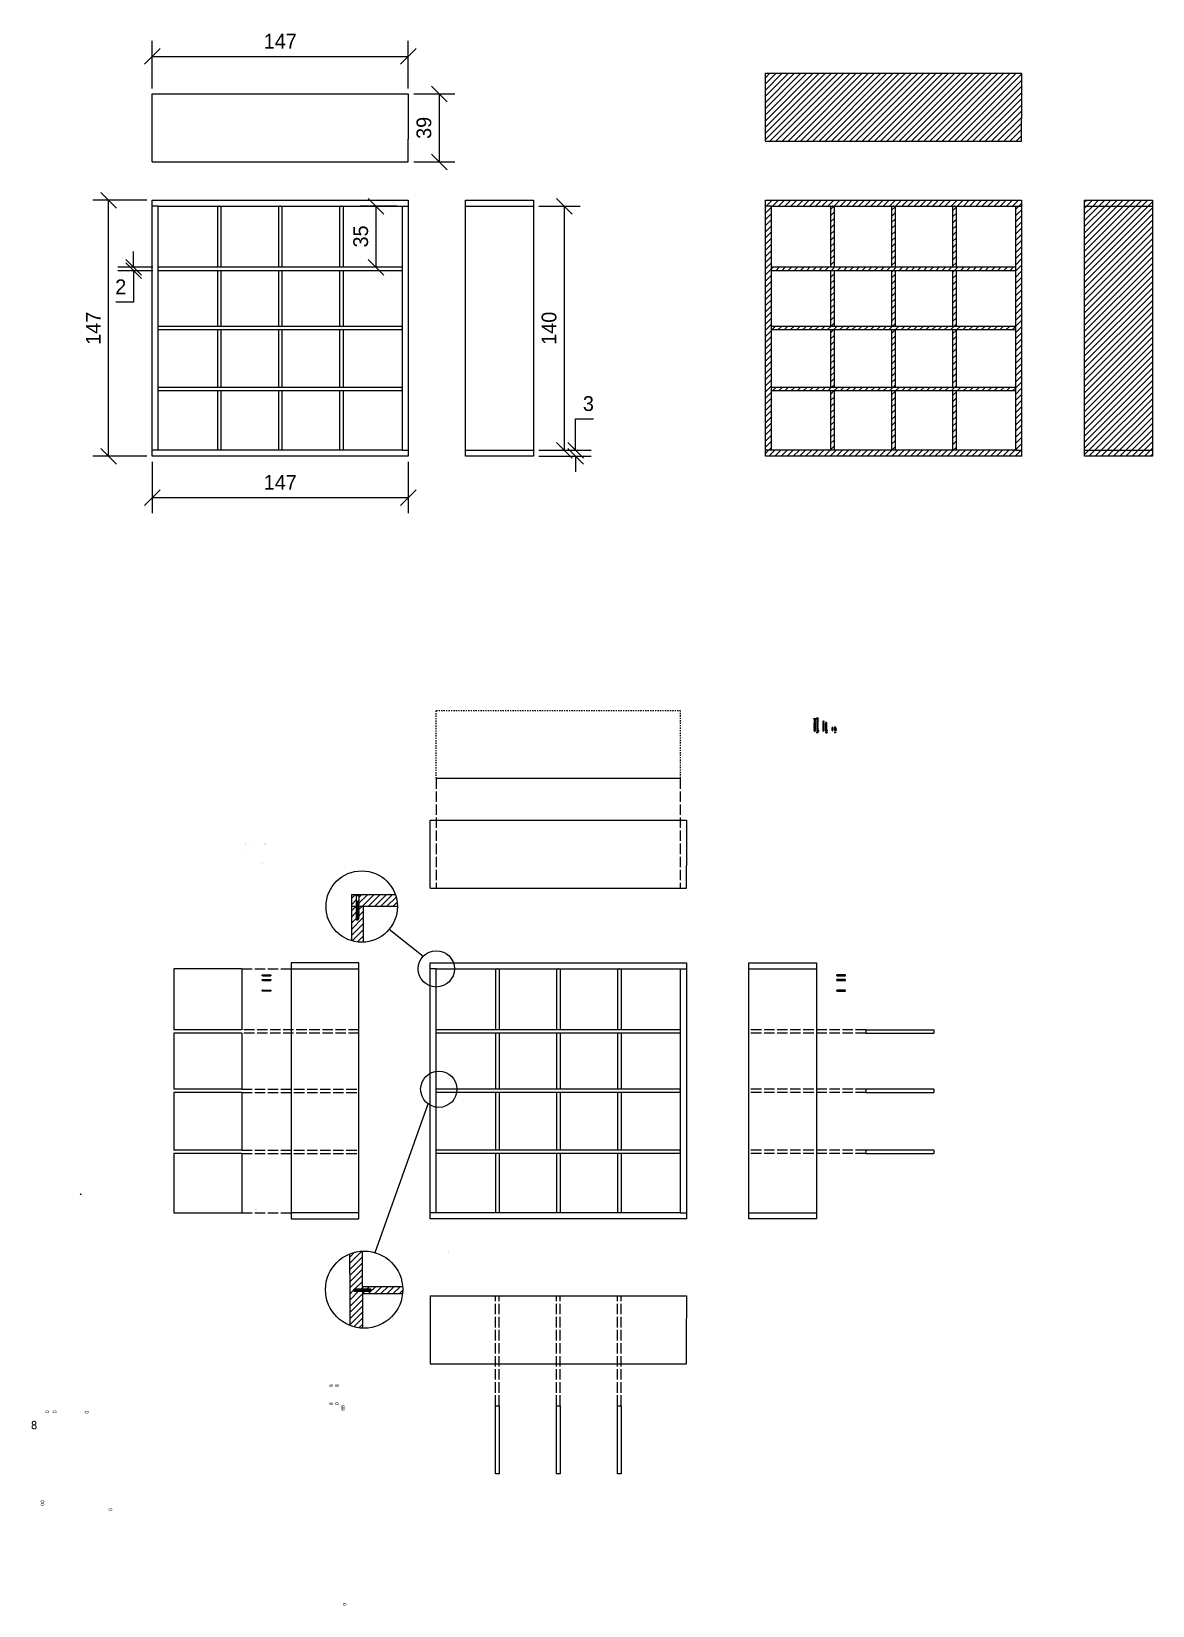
# Model space of a CAD drawing. Header units: inches. Extents: x -17664 to 660, y -8707 to 2166.
# Drawn here: x 17 to 660, y 35 to 938 of the extents above; entities outside this region: 1.
import ezdxf

# ---------------------------------------------------------------- set-up
doc = ezdxf.new("R2010")
doc.units = ezdxf.units.IN
doc.header["$MEASUREMENT"] = 0
doc.linetypes.add('ACAD_ISO02W100', pattern=[15, 12, -3])
doc.linetypes.add('AI-Linetype-2', pattern=[1.411111, 0.705556, -0.705556])
doc.layers.add('Linee di proiezione', color=3, linetype='ACAD_ISO02W100', lineweight=13)
doc.layers.add('Livello 1', color=7, linetype='Continuous')
doc.dimstyles.get("Standard").update_dxf_attribs({"dimtxt": 0.17, "dimasz": 0.18, "dimexe": 0.18, "dimexo": 0.0625, "dimgap": 0.09, "dimtad": 1, "dimtoh": 1, "dimdec": 0, "dimzin": 0, "dimdsep": 46, "dimtxsty": 'Standard', "dimblk": 'OBLIQUE', "dimblk1": 'OBLIQUE', "dimblk2": 'OBLIQUE', "dimcen": 0.09, "dimadec": 0, "dimazin": 0, "dimtfac": 1, "dimtdec": 0, "dimtofl": 0, "dimtmove": 0, "dimatfit": 3, "dimfxl": 1, "dimtolj": 1, "dimtzin": 0, "dimarcsym": 1})
pattern_1 = [(45, (233.4036, 215.5107), (-1.767767, 1.767767), [])]
pattern_2 = [(45, (276.0468, 109.898), (-1.767767, 1.767767), [])]

msp = doc.modelspace()

# ---------------------------------------------------------------- blocks, each defined once
blk = doc.blocks.new('_Oblique')
at = {"color": 0, "linetype": 'ByBlock', "lineweight": -2}
blk.add_line((-0.5, -0.5), (0.5, 0.5), dxfattribs=at)
blk = doc.blocks.new('*D119')
at = {"color": 0, "lineweight": -2, "transparency": 16777216}
for p, q in [((85.91, 905.53), (85.91, 932.92)), ((232.91, 905.53), (232.91, 932.92)), ((85.91, 923.92), (232.91, 923.92))]:
    blk.add_line(p, q, dxfattribs=at)
at = {"layer": 'Defpoints', "color": 0, "transparency": 16777216}
for p in [(232.91, 923.92), (85.91, 902.41), (232.91, 902.41)]:
    blk.add_point(p, dxfattribs=at)
at = {"color": 0, "lineweight": -2, "transparency": 16777216, "xscale": 9, "yscale": 9, "zscale": 9, "rotation": 180}
blk.add_blockref('_Oblique', (85.91, 923.92), dxfattribs=at)
at = {"color": 0, "lineweight": -2, "transparency": 16777216, "xscale": 9, "yscale": 9, "zscale": 9}
blk.add_blockref('_Oblique', (232.91, 923.92), dxfattribs=at)
at = {"color": 0, "transparency": 16777216, "insert": (159.41, 932.67), "char_height": 8.5, "attachment_point": 5}
blk.add_mtext('\\A1;147', dxfattribs=at)
blk = doc.blocks.new('*D120')
at = {"color": 0, "lineweight": -2, "transparency": 16777216}
for p, q in [((236.04, 902.41), (259.67, 902.41)), ((250.67, 902.41), (250.67, 863.41)), ((236.04, 863.41), (259.67, 863.41))]:
    blk.add_line(p, q, dxfattribs=at)
at = {"layer": 'Defpoints', "color": 0, "transparency": 16777216}
for p in [(232.91, 902.41), (232.91, 863.41), (250.67, 863.41)]:
    blk.add_point(p, dxfattribs=at)
at = {"color": 0, "lineweight": -2, "transparency": 16777216, "xscale": 9, "yscale": 9, "zscale": 9}
for p, rotation in [((250.67, 902.41), 90), ((250.67, 863.41), 270)]:
    blk.add_blockref('_Oblique', p, dxfattribs=dict(at, rotation=rotation))
at = {"color": 0, "transparency": 16777216, "insert": (241.92, 882.91), "char_height": 8.5, "attachment_point": 5, "rotation": 90}
blk.add_mtext('\\A1;39', dxfattribs=at)
blk = doc.blocks.new('*D121')
at = {"color": 0, "lineweight": -2, "transparency": 16777216}
for p, q in [((85.91, 691.25), (85.91, 661.66)), ((232.91, 691.25), (232.91, 661.66)), ((85.91, 670.66), (232.91, 670.66))]:
    blk.add_line(p, q, dxfattribs=at)
at = {"layer": 'Defpoints', "color": 0, "transparency": 16777216}
for p in [(85.91, 694.37), (232.91, 694.37), (232.91, 670.66)]:
    blk.add_point(p, dxfattribs=at)
at = {"color": 0, "lineweight": -2, "transparency": 16777216, "xscale": 9, "yscale": 9, "zscale": 9, "rotation": 180}
blk.add_blockref('_Oblique', (85.91, 670.66), dxfattribs=at)
at = {"color": 0, "lineweight": -2, "transparency": 16777216, "xscale": 9, "yscale": 9, "zscale": 9}
blk.add_blockref('_Oblique', (232.91, 670.66), dxfattribs=at)
at = {"color": 0, "transparency": 16777216, "insert": (159.41, 679.41), "char_height": 8.5, "attachment_point": 5}
blk.add_mtext('\\A1;147', dxfattribs=at)
blk = doc.blocks.new('*D122')
at = {"color": 0, "lineweight": -2, "transparency": 16777216}
for p, q in [((82.79, 841.37), (51.83, 841.37)), ((60.83, 694.37), (60.83, 841.37)), ((82.79, 694.37), (51.83, 694.37))]:
    blk.add_line(p, q, dxfattribs=at)
at = {"layer": 'Defpoints', "color": 0, "transparency": 16777216}
for p in [(60.83, 841.37), (85.91, 841.37), (85.91, 694.37)]:
    blk.add_point(p, dxfattribs=at)
at = {"color": 0, "lineweight": -2, "transparency": 16777216, "xscale": 9, "yscale": 9, "zscale": 9}
for p, rotation in [((60.83, 841.37), 90), ((60.83, 694.37), 270)]:
    blk.add_blockref('_Oblique', p, dxfattribs=dict(at, rotation=rotation))
at = {"color": 0, "transparency": 16777216, "insert": (52.08, 767.87), "char_height": 8.5, "attachment_point": 5, "rotation": 90}
blk.add_mtext('\\A1;147', dxfattribs=at)
blk = doc.blocks.new('*D124')
at = {"color": 0, "lineweight": -2, "transparency": 16777216}
for p, q in [((328.97, 697.83), (328.97, 715.83)), ((328.97, 715.83), (339.14, 715.83)), ((307.89, 697.83), (337.97, 697.83)), ((307.89, 694.37), (337.97, 694.37)), ((328.97, 694.37), (328.97, 685.37))]:
    blk.add_line(p, q, dxfattribs=at)
at = {"layer": 'Defpoints', "color": 0, "transparency": 16777216}
for p in [(304.77, 697.83), (328.97, 697.83), (304.77, 694.37)]:
    blk.add_point(p, dxfattribs=at)
at = {"color": 0, "lineweight": -2, "transparency": 16777216, "xscale": 9, "yscale": 9, "zscale": 9}
for p, rotation in [((328.97, 697.83), 270), ((328.97, 694.37), 90)]:
    blk.add_blockref('_Oblique', p, dxfattribs=dict(at, rotation=rotation))
at = {"color": 0, "transparency": 16777216, "insert": (336.31, 724.58), "char_height": 8.5, "attachment_point": 5}
blk.add_mtext('\\A1;3', dxfattribs=at)
blk = doc.blocks.new('*D125')
at = {"color": 0, "lineweight": -2, "transparency": 16777216}
for p, q in [((307.89, 837.94), (331.5, 837.94)), ((322.5, 697.83), (322.5, 837.94)), ((307.89, 697.83), (331.5, 697.83))]:
    blk.add_line(p, q, dxfattribs=at)
at = {"layer": 'Defpoints', "color": 0, "transparency": 16777216}
for p in [(304.77, 837.94), (322.5, 837.94), (304.77, 697.83)]:
    blk.add_point(p, dxfattribs=at)
at = {"color": 0, "lineweight": -2, "transparency": 16777216, "xscale": 9, "yscale": 9, "zscale": 9}
for p, rotation in [((322.5, 837.94), 90), ((322.5, 697.83), 270)]:
    blk.add_blockref('_Oblique', p, dxfattribs=dict(at, rotation=rotation))
at = {"color": 0, "transparency": 16777216, "insert": (313.75, 767.88), "char_height": 8.5, "attachment_point": 5, "rotation": 90}
blk.add_mtext('\\A1;140', dxfattribs=at)
blk = doc.blocks.new('*D127')
at = {"color": 0, "lineweight": -2, "transparency": 16777216}
for p, q in [((75.16, 802.91), (75.16, 811.91)), ((86.23, 802.91), (66.16, 802.91)), ((86.23, 800.91), (66.16, 800.91)), ((75.16, 800.91), (75.16, 782.91)), ((75.16, 782.91), (65, 782.91))]:
    blk.add_line(p, q, dxfattribs=at)
at = {"layer": 'Defpoints', "color": 0, "transparency": 16777216}
for p in [(75.16, 800.91), (89.35, 802.91), (89.35, 800.91)]:
    blk.add_point(p, dxfattribs=at)
at = {"color": 0, "lineweight": -2, "transparency": 16777216, "xscale": 9, "yscale": 9, "zscale": 9}
for p, rotation in [((75.16, 802.91), 270), ((75.16, 800.91), 90)]:
    blk.add_blockref('_Oblique', p, dxfattribs=dict(at, rotation=rotation))
at = {"color": 0, "transparency": 16777216, "insert": (67.83, 791.66), "char_height": 8.5, "attachment_point": 5}
blk.add_mtext('\\A1;2', dxfattribs=at)
blk = doc.blocks.new('*D128')
at = {"color": 0, "lineweight": -2, "transparency": 16777216}
for p, q in [((226.33, 837.94), (205.36, 837.94)), ((214.36, 837.94), (214.36, 802.91)), ((226.33, 802.91), (205.36, 802.91))]:
    blk.add_line(p, q, dxfattribs=at)
at = {"layer": 'Defpoints', "color": 0, "transparency": 16777216}
for p in [(229.46, 837.94), (214.36, 802.91), (229.46, 802.91)]:
    blk.add_point(p, dxfattribs=at)
at = {"color": 0, "lineweight": -2, "transparency": 16777216, "xscale": 9, "yscale": 9, "zscale": 9}
for p, rotation in [((214.36, 837.94), 90), ((214.36, 802.91), 270)]:
    blk.add_blockref('_Oblique', p, dxfattribs=dict(at, rotation=rotation))
at = {"color": 0, "transparency": 16777216, "insert": (205.61, 820.57), "char_height": 8.5, "attachment_point": 5, "rotation": 90}
blk.add_mtext('\\A1;35', dxfattribs=at)

# ---------------------------------------------------------------- dimensions: what is measured, and where the dimension line sits
for base, p1, p2, picture, middle in [((232.91, 923.92), (85.91, 902.41), (232.91, 902.41), '*D119', (159.41, 932.67)), ((232.91, 670.66), (85.91, 694.37), (232.91, 694.37), '*D121', (159.41, 679.41))]:
    dim = msp.add_linear_dim(base=base, p1=p1, p2=p2, dimstyle='Standard', override={"dimscale": 50})
    dim.commit()
    dim.dimension.update_dxf_attribs({"geometry": picture, "text_midpoint": middle})
for base, p1, p2, picture, middle in [((250.67, 863.41), (232.91, 902.41), (232.91, 863.41), '*D120', (241.92, 882.91)), ((60.83, 841.37), (85.91, 694.37), (85.91, 841.37), '*D122', (52.08, 767.87)), ((75.16, 800.91), (89.35, 802.91), (89.35, 800.91), '*D127', (67.83, 791.66))]:
    dim = msp.add_linear_dim(base=base, p1=p1, p2=p2, angle=90, dimstyle='Standard', override={"dimscale": 50})
    dim.commit()
    dim.dimension.update_dxf_attribs({"geometry": picture, "text_midpoint": middle})
for base, p1, p2, picture, middle in [((214.36, 802.91), (229.46, 837.94), (229.46, 802.91), '*D128', (214.36, 820.57)), ((322.5, 837.94), (304.77, 697.83), (304.77, 837.94), '*D125', (322.5, 767.88)), ((328.97, 697.83), (304.77, 694.37), (304.77, 697.83), '*D124', (336.31, 715.83))]:
    dim = msp.add_linear_dim(base=base, p1=p1, p2=p2, angle=90, dimstyle='Standard', override={"dimscale": 50})
    dim.commit()
    dim.dimension.update_dxf_attribs({"geometry": picture, "text_midpoint": middle, "dimtype": 160})

# ---------------------------------------------------------------- hatches: boundary and pattern name
h = msp.add_hatch()
h.set_pattern_fill('ANSI31', color=256, scale=20)
h.paths.add_polyline_path([(584.9, 914.29), (437.9, 914.29), (437.9, 875.29), (584.9, 875.29), (584.9, 888.32)])
h = msp.add_hatch()
h.set_pattern_fill('ANSI31', color=256, scale=20)
h.paths.add_polyline_path([(584.9, 841.37), (437.9, 841.37), (437.9, 837.94), (441.34, 837.94), (581.44, 837.94), (584.9, 837.94)])
h = msp.add_hatch()
h.set_pattern_fill('ANSI31', color=256, scale=20)
h.paths.add_polyline_path([(660.16, 841.37), (621.16, 841.37), (621.16, 837.94), (660.16, 837.94)])
h = msp.add_hatch()
h.set_pattern_fill('ANSI31', color=256, scale=20)
h.paths.add_polyline_path([(441.34, 837.94), (437.9, 837.94), (437.9, 697.83), (441.34, 697.83)])
h = msp.add_hatch()
h.set_pattern_fill('ANSI31', color=256, scale=20)
h.paths.add_polyline_path([(477.36, 837.94), (475.36, 837.94), (475.36, 802.91), (477.36, 802.91)])
h = msp.add_hatch()
h.set_pattern_fill('ANSI31', color=256, scale=20)
h.paths.add_polyline_path([(512.39, 837.94), (510.39, 837.94), (510.39, 802.91), (512.39, 802.91)])
h = msp.add_hatch()
h.set_pattern_fill('ANSI31', color=256, scale=20)
h.paths.add_polyline_path([(547.41, 837.94), (545.41, 837.94), (545.41, 802.91), (547.41, 802.91)])
h = msp.add_hatch()
h.set_pattern_fill('ANSI31', color=256, scale=20)
h.paths.add_polyline_path([(584.9, 837.94), (581.44, 837.94), (581.44, 697.83), (584.9, 697.83)])
h = msp.add_hatch()
h.set_pattern_fill('ANSI31', color=256, scale=20)
h.paths.add_polyline_path([(660.16, 837.94), (621.16, 837.94), (621.16, 697.83), (660.16, 697.83)])
h = msp.add_hatch()
h.set_pattern_fill('ANSI31', color=256, scale=20)
h.paths.add_polyline_path([(581.44, 802.91), (441.34, 802.91), (441.34, 800.91), (581.44, 800.91)])
h = msp.add_hatch()
h.set_pattern_fill('ANSI31', color=256, scale=20)
h.paths.add_polyline_path([(477.36, 800.91), (475.36, 800.91), (475.36, 768.88), (477.36, 768.88)])
h = msp.add_hatch()
h.set_pattern_fill('ANSI31', color=256, scale=20)
h.paths.add_polyline_path([(512.39, 800.91), (510.39, 800.91), (510.39, 794.34), (510.39, 768.88), (512.39, 768.88), (512.39, 794.34)])
h = msp.add_hatch()
h.set_pattern_fill('ANSI31', color=256, scale=20)
h.paths.add_polyline_path([(547.41, 800.91), (545.41, 800.91), (545.41, 784.77), (545.41, 768.88), (547.41, 768.88), (547.41, 784.77)])
h = msp.add_hatch()
h.set_pattern_fill('ANSI31', color=256, scale=20)
h.paths.add_polyline_path([(581.44, 768.88), (441.34, 768.88), (441.34, 766.88), (581.44, 766.88)])
h = msp.add_hatch()
h.set_pattern_fill('ANSI31', color=256, scale=20)
h.paths.add_polyline_path([(477.36, 766.88), (475.36, 766.88), (475.36, 733.86), (477.36, 733.86)])
h = msp.add_hatch()
h.set_pattern_fill('ANSI31', color=256, scale=20)
h.paths.add_polyline_path([(512.39, 766.88), (510.39, 766.88), (510.39, 733.86), (512.39, 733.86)])
h = msp.add_hatch()
h.set_pattern_fill('ANSI31', color=256, scale=20)
h.paths.add_polyline_path([(547.41, 766.88), (545.41, 766.88), (545.41, 733.86), (547.41, 733.86)])
h = msp.add_hatch()
h.set_pattern_fill('ANSI31', color=256, scale=20)
h.paths.add_polyline_path([(581.44, 733.86), (441.34, 733.86), (441.34, 731.86), (581.44, 731.86)])
h = msp.add_hatch()
h.set_pattern_fill('ANSI31', color=256, scale=20)
h.paths.add_polyline_path([(477.36, 731.86), (475.36, 731.86), (475.36, 697.83), (477.36, 697.83)])
h = msp.add_hatch()
h.set_pattern_fill('ANSI31', color=256, scale=20)
h.paths.add_polyline_path([(512.39, 731.86), (510.39, 731.86), (510.39, 697.83), (512.39, 697.83)])
h = msp.add_hatch()
h.set_pattern_fill('ANSI31', color=256, scale=20)
h.paths.add_polyline_path([(547.41, 731.86), (545.41, 731.86), (545.41, 697.83), (547.41, 697.83)])
h = msp.add_hatch()
h.set_pattern_fill('ANSI31', color=256, scale=20)
h.paths.add_polyline_path([(584.9, 697.83), (581.44, 697.83), (441.34, 697.83), (437.9, 697.83), (437.9, 694.37), (584.9, 694.37)])
h = msp.add_hatch()
h.set_pattern_fill('ANSI31', color=256, scale=20)
h.paths.add_polyline_path([(660.16, 697.83), (621.16, 697.83), (621.16, 694.37), (660.16, 694.37)])
h = msp.add_hatch(color=7)
h.dxf.hatch_style = 1
edge = h.paths.add_edge_path()
edge.add_spline(control_points=[(467.64, 535.82), (467.68, 535.85), (467.7, 535.89), (467.7, 535.93)], knot_values=[3, 3, 3, 3, 4, 4, 4, 4], degree=3, periodic=0)
edge.add_spline(control_points=[(467.7, 535.93), (467.7, 536.01), (467.64, 536.07), (467.57, 536.07)], knot_values=[4, 4, 4, 4, 5, 5, 5, 5], degree=3, periodic=0)
edge.add_spline(control_points=[(467.57, 536.07), (467.49, 536.07), (467.43, 536.01), (467.43, 535.93)], knot_values=[5, 5, 5, 5, 6, 6, 6, 6], degree=3, periodic=0)
edge.add_spline(control_points=[(467.43, 535.93), (467.43, 535.89), (467.45, 535.85), (467.49, 535.82)], knot_values=[6, 6, 6, 6, 7, 7, 7, 7], degree=3, periodic=0)
edge.add_spline(control_points=[(467.49, 535.82), (467.44, 535.81), (467.42, 535.76), (467.42, 535.71)], knot_values=[7, 7, 7, 7, 8, 8, 8, 8], degree=3, periodic=0)
edge.add_spline(control_points=[(467.42, 535.71), (467.42, 535.62), (467.49, 535.57), (467.57, 535.57)], knot_values=[0, 0, 0, 0, 1, 1, 1, 1], degree=3, periodic=0)
edge.add_spline(control_points=[(467.57, 535.57), (467.65, 535.57), (467.72, 535.62), (467.72, 535.71)], knot_values=[1, 1, 1, 1, 2, 2, 2, 2], degree=3, periodic=0)
edge.add_spline(control_points=[(467.72, 535.71), (467.72, 535.76), (467.69, 535.81), (467.64, 535.82)], knot_values=[2, 2, 2, 2, 3, 3, 3, 3], degree=3, periodic=0)
edge = h.paths.add_edge_path(flags=16)
edge.add_spline(control_points=[(467.57, 535.8), (467.62, 535.8), (467.66, 535.76), (467.66, 535.71)], knot_values=[0, 0, 0, 0, 1, 1, 1, 1], degree=3, periodic=0)
edge.add_spline(control_points=[(467.66, 535.71), (467.66, 535.66), (467.61, 535.62), (467.57, 535.62)], knot_values=[1, 1, 1, 1, 2, 2, 2, 2], degree=3, periodic=0)
edge.add_spline(control_points=[(467.57, 535.62), (467.52, 535.62), (467.47, 535.66), (467.47, 535.71)], knot_values=[2, 2, 2, 2, 3, 3, 3, 3], degree=3, periodic=0)
edge.add_spline(control_points=[(467.47, 535.71), (467.47, 535.76), (467.52, 535.8), (467.57, 535.8)], knot_values=[3, 3, 3, 3, 4, 4, 4, 4], degree=3, periodic=0)
edge = h.paths.add_edge_path(flags=16)
edge.add_spline(control_points=[(467.57, 535.85), (467.53, 535.85), (467.49, 535.89), (467.49, 535.93)], knot_values=[2, 2, 2, 2, 3, 3, 3, 3], degree=3, periodic=0)
edge.add_spline(control_points=[(467.49, 535.93), (467.49, 535.98), (467.52, 536.01), (467.57, 536.01)], knot_values=[3, 3, 3, 3, 4, 4, 4, 4], degree=3, periodic=0)
edge.add_spline(control_points=[(467.57, 536.01), (467.61, 536.01), (467.65, 535.98), (467.65, 535.93)], knot_values=[0, 0, 0, 0, 1, 1, 1, 1], degree=3, periodic=0)
edge.add_spline(control_points=[(467.65, 535.93), (467.65, 535.89), (467.61, 535.85), (467.57, 535.85)], knot_values=[1, 1, 1, 1, 2, 2, 2, 2], degree=3, periodic=0)
h = msp.add_hatch()
h.set_pattern_fill('ANSI31', scale=20)
h.set_pattern_definition(pattern_1)
edge = h.paths.add_edge_path()
edge.add_spline(control_points=[(203.03, 442.27), (202.98, 442.32), (202.82, 442.51), (202.7, 442.71), (202.61, 442.86)], knot_values=[0, 0, 0, 0, 1.095363, 3.625232, 3.625232, 3.625232, 3.625232], degree=3, periodic=0)
edge.add_line((202.61, 442.86), (200.28, 442.86))
edge.add_line((200.28, 442.86), (200.28, 436.13))
edge.add_line((200.28, 436.13), (203.03, 436.13))
edge.add_line((203.03, 436.13), (203.03, 436.35))
edge.add_line((203.03, 436.35), (203.28, 436.47))
edge.add_line((203.28, 436.47), (203.28, 436.74))
edge.add_line((203.28, 436.74), (203.03, 436.62))
edge.add_line((203.03, 436.62), (203.03, 436.81))
edge.add_line((203.03, 436.81), (203.28, 436.92))
edge.add_line((203.28, 436.92), (203.28, 437.18))
edge.add_line((203.28, 437.18), (203.03, 437.07))
edge.add_line((203.03, 437.07), (203.03, 437.25))
edge.add_line((203.03, 437.25), (203.28, 437.37))
edge.add_line((203.28, 437.37), (203.28, 437.64))
edge.add_line((203.28, 437.64), (203.03, 437.53))
edge.add_line((203.03, 437.53), (203.03, 437.72))
edge.add_line((203.03, 437.72), (203.28, 437.83))
edge.add_line((203.28, 437.83), (203.28, 438.1))
edge.add_line((203.28, 438.1), (203.03, 437.98))
edge.add_line((203.03, 437.98), (203.03, 438.17))
edge.add_line((203.03, 438.17), (203.28, 438.29))
edge.add_line((203.28, 438.29), (203.28, 438.57))
edge.add_line((203.28, 438.57), (203.03, 438.45))
edge.add_line((203.03, 438.45), (203.03, 438.64))
edge.add_line((203.03, 438.64), (203.28, 438.76))
edge.add_line((203.28, 438.76), (203.03, 439.51))
edge.add_line((203.03, 439.51), (203.03, 442.27))
h = msp.add_hatch()
h.set_pattern_fill('ANSI31', scale=20)
h.set_pattern_definition(pattern_1)
edge = h.paths.add_edge_path()
edge.add_line((225.43, 442.86), (204.84, 442.86))
edge.add_spline(control_points=[(204.84, 442.86), (204.76, 442.71), (204.63, 442.51), (204.47, 442.32), (204.43, 442.27)], knot_values=[0, 0, 0, 0, 2.529869, 3.625232, 3.625232, 3.625232, 3.625232], degree=3, periodic=0)
edge.add_line((204.43, 442.27), (204.43, 439.51))
edge.add_line((204.43, 439.51), (204.33, 439.23))
edge.add_line((204.33, 439.23), (204.43, 439.27))
edge.add_line((204.43, 439.27), (204.43, 439.08))
edge.add_line((204.43, 439.08), (204.26, 439.01))
edge.add_line((204.26, 439.01), (204.17, 438.76))
edge.add_line((204.17, 438.76), (204.17, 438.69))
edge.add_line((204.17, 438.69), (204.43, 438.8))
edge.add_line((204.43, 438.8), (204.43, 438.62))
edge.add_line((204.43, 438.62), (204.17, 438.5))
edge.add_line((204.17, 438.5), (204.17, 438.23))
edge.add_line((204.17, 438.23), (204.43, 438.35))
edge.add_line((204.43, 438.35), (204.43, 438.16))
edge.add_line((204.43, 438.16), (204.17, 438.05))
edge.add_line((204.17, 438.05), (204.17, 437.77))
edge.add_line((204.17, 437.77), (204.43, 437.88))
edge.add_line((204.43, 437.88), (204.43, 437.7))
edge.add_line((204.43, 437.7), (204.17, 437.58))
edge.add_line((204.17, 437.58), (204.17, 437.33))
edge.add_line((204.17, 437.33), (204.43, 437.44))
edge.add_line((204.43, 437.44), (204.43, 437.25))
edge.add_line((204.43, 437.25), (204.17, 437.14))
edge.add_line((204.17, 437.14), (204.17, 436.87))
edge.add_line((204.17, 436.87), (204.43, 436.98))
edge.add_line((204.43, 436.98), (204.43, 436.8))
edge.add_line((204.43, 436.8), (204.17, 436.68))
edge.add_line((204.17, 436.68), (204.17, 436.4))
edge.add_line((204.17, 436.4), (204.43, 436.52))
edge.add_line((204.43, 436.52), (204.43, 436.33))
edge.add_line((204.43, 436.33), (204.17, 436.21))
edge.add_line((204.17, 436.21), (204.17, 436.13))
edge.add_line((204.17, 436.13), (206.99, 436.13))
edge.add_line((206.99, 436.13), (226.65, 436.13))
edge.add_arc((206.18, 435.9), 20.48, 0.62632, 19.85974)
h = msp.add_hatch()
h.set_pattern_fill('ANSI31', scale=20)
h.set_pattern_definition(pattern_1)
h.paths.add_polyline_path([(206.99, 436.13), (204.17, 436.13), (204.17, 435.95), (204.43, 436.06), (204.43, 435.87), (204.17, 435.76), (204.17, 435.48), (204.43, 435.6), (204.43, 435.41), (204.17, 435.29), (204.17, 435.04), (204.43, 435.15), (204.43, 434.97), (204.17, 434.85), (204.17, 434.57), (204.43, 434.68), (204.43, 434.5), (204.17, 434.38), (204.17, 434.1), (204.43, 434.22), (204.43, 434.03), (204.17, 433.91), (204.17, 433.65), (204.43, 433.76), (204.43, 433.57), (204.17, 433.46), (204.17, 433.18), (204.43, 433.3), (204.43, 433.11), (204.17, 432.99), (204.17, 432.74), (204.43, 432.85), (204.43, 432.67), (204.17, 432.55), (204.17, 432.27), (204.43, 432.38), (204.43, 432.2), (204.17, 432.08), (204.17, 431.8), (204.43, 431.92), (204.43, 431.73), (204.17, 431.61), (204.17, 431.35), (204.43, 431.46), (204.43, 431.27), (204.17, 431.16), (204.17, 430.88), (204.43, 431), (204.43, 430.81), (204.17, 430.69), (204.17, 430.44), (204.43, 430.55), (204.43, 430.37), (204.17, 430.25), (204.17, 429.97), (204.43, 430.08), (204.43, 429.9), (204.17, 429.78), (204.17, 429.5), (204.43, 429.62), (204.43, 429.43), (204.17, 429.31), (204.17, 429.05), (204.43, 429.16), (204.43, 428.97), (204.17, 428.86), (204.17, 428.26, -0.133087), (203.28, 428.26), (203.28, 428.46), (203.03, 428.34), (203.03, 428.53), (203.28, 428.64), (203.28, 428.91), (203.03, 428.8), (203.03, 428.98), (203.28, 429.1), (203.28, 429.38), (203.03, 429.26), (203.03, 429.45), (203.28, 429.57), (203.28, 429.85), (203.03, 429.73), (203.03, 429.92), (203.28, 430.04), (203.28, 430.29), (203.03, 430.18), (203.03, 430.37), (203.28, 430.48), (203.28, 430.76), (203.03, 430.64), (203.03, 430.83), (203.28, 430.94), (203.28, 431.21), (203.03, 431.1), (203.03, 431.28), (203.28, 431.4), (203.28, 431.68), (203.03, 431.56), (203.03, 431.75), (203.28, 431.87), (203.28, 432.15), (203.03, 432.03), (203.03, 432.22), (203.28, 432.34), (203.28, 432.59), (203.03, 432.48), (203.03, 432.67), (203.28, 432.78), (203.28, 433.06), (203.03, 432.94), (203.03, 433.13), (203.28, 433.24), (203.28, 433.51), (203.03, 433.4), (203.03, 433.58), (203.28, 433.7), (203.28, 433.98), (203.03, 433.86), (203.03, 434.05), (203.28, 434.17), (203.28, 434.45), (203.03, 434.33), (203.03, 434.52), (203.28, 434.64), (203.28, 434.89), (203.03, 434.78), (203.03, 434.97), (203.28, 435.08), (203.28, 435.36), (203.03, 435.24), (203.03, 435.43), (203.28, 435.54), (203.28, 435.81), (203.03, 435.7), (203.03, 435.88), (203.28, 436), (203.28, 436.13), (200.27, 436.13), (200.27, 416.3, 0.083286), (206.99, 415.44)])
h = msp.add_hatch()
h.set_pattern_fill('ANSI31', scale=20)
h.set_pattern_definition(pattern_2)
h.paths.add_polyline_path([(206.54, 238.11, 0.084592), (199.26, 236.51), (199.26, 225.09), (199.26, 196.34), (199.26, 195.41, 0.083685), (206.46, 193.83), (206.54, 195.41), (206.54, 215), (201.9, 215), (201.6, 215.2), (201.6, 216), (201.9, 216.2), (206.54, 216.2), (206.54, 217.8)])
h = msp.add_hatch()
h.set_pattern_fill('ANSI31', scale=20)
h.set_pattern_definition(pattern_2)
h.paths.add_polyline_path([(229.66, 217.8), (206.54, 217.8), (206.54, 216.2), (211.33, 216.2), (211.6, 216), (211.6, 215.2), (211.33, 215), (206.54, 215), (206.54, 213.66), (229.61, 213.66, 0.026024), (229.73, 215.96, 0.020786)])
at = {"layer": 'Livello 1', "true_color": 0xffffff}
h = msp.add_hatch(color=7, dxfattribs=at)
h.dxf.hatch_style = 2
h.paths.add_polyline_path([(467.77, 535.86), (467.83, 535.86), (467.91, 535.77), (467.98, 535.86), (468.05, 535.86), (467.94, 535.73), (468.07, 535.57), (468, 535.57), (467.91, 535.69), (467.81, 535.57), (467.74, 535.57), (467.87, 535.73)])
h = msp.add_hatch(color=7, dxfattribs=at)
h.dxf.hatch_style = 2
h.paths.add_polyline_path([(468.3, 537.14), (468.27, 537.15), (468.27, 537.2), (468.49, 537.2), (468.49, 537.17), (468.3, 537.17)])
h = msp.add_hatch(color=7, dxfattribs=at)
h.dxf.hatch_style = 2
h.paths.add_polyline_path([(468.43, 536.77), (468.46, 536.77), (468.46, 536.74), (468.49, 536.74), (468.49, 536.72), (468.46, 536.72), (468.46, 536.61), (468.27, 536.74), (468.43, 536.74)])
h.paths.add_polyline_path([(468.34, 536.72), (468.43, 536.66), (468.43, 536.72)])
h = msp.add_hatch(color=7, dxfattribs=at)
h.dxf.hatch_style = 2
h.paths.add_polyline_path([(468.3, 536.32), (468.27, 536.34), (468.27, 536.38), (468.49, 536.38), (468.49, 536.36), (468.3, 536.36)])
h = msp.add_hatch(color=7, dxfattribs=at)
h.dxf.hatch_style = 2
h.paths.add_polyline_path([(472.7, 535.75), (472.63, 535.75), (472.63, 535.62), (472.57, 535.62), (472.57, 535.75), (472.35, 535.75), (472.35, 535.82), (472.58, 536.08), (472.63, 536.08), (472.63, 535.8), (472.7, 535.8)])
h.paths.add_polyline_path([(472.57, 535.8), (472.57, 536.01), (472.4, 535.8)])
h = msp.add_hatch(color=7, dxfattribs=at)
h.dxf.hatch_style = 2
h.paths.add_polyline_path([(473.49, 535.62), (473.42, 535.62), (473.32, 535.75), (473.22, 535.62), (473.16, 535.62), (473.29, 535.79), (473.16, 535.97), (473.23, 535.97), (473.33, 535.84), (473.43, 535.97), (473.49, 535.97), (473.36, 535.8)])
h = msp.add_hatch(color=7, dxfattribs=at)
h.dxf.hatch_style = 2
h.paths.add_polyline_path([(473.26, 536.73), (473.24, 536.74), (473.24, 536.79), (473.45, 536.79), (473.45, 536.76), (473.26, 536.76)])
h = msp.add_hatch(color=7, dxfattribs=at)
h.dxf.hatch_style = 2
h.paths.add_polyline_path([(473.26, 536.4), (473.24, 536.42), (473.24, 536.46), (473.45, 536.46), (473.45, 536.44), (473.26, 536.44)])
h = msp.add_hatch(color=7, dxfattribs=at)
h.dxf.hatch_style = 2
h.paths.add_polyline_path([(477.8, 535.77), (477.67, 535.77), (477.8, 535.97), (477.8, 535.97)])
h.paths.add_polyline_path([(477.86, 535.77), (477.86, 536.15), (477.57, 535.72), (477.8, 535.72), (477.8, 535.65), (477.86, 535.65), (477.86, 535.72), (477.92, 535.72), (477.92, 535.77)])
h = msp.add_hatch(color=7, dxfattribs=at)
h.dxf.hatch_style = 2
h.paths.add_polyline_path([(477.95, 535.95), (478.01, 535.95), (478.08, 535.85), (478.16, 535.95), (478.23, 535.95), (478.12, 535.81), (478.25, 535.65), (478.18, 535.65), (478.08, 535.77), (477.99, 535.65), (477.92, 535.65), (478.05, 535.81)])
h = msp.add_hatch(color=7, dxfattribs=at)
h.dxf.hatch_style = 2
h.paths.add_polyline_path([(478.47, 537.57), (478.44, 537.57), (478.44, 537.72), (478.66, 537.59), (478.65, 537.57), (478.47, 537.68)])
h = msp.add_hatch(color=7, dxfattribs=at)
h.dxf.hatch_style = 2
h.paths.add_polyline_path([(478.47, 536.94), (478.44, 536.95), (478.44, 537), (478.66, 537), (478.66, 536.97), (478.47, 536.97)])
h = msp.add_hatch(color=7, dxfattribs=at)
h.dxf.hatch_style = 2
edge = h.paths.add_edge_path()
edge.add_spline(control_points=[(139.59, 471.69), (139.59, 471.69), (139.28, 471.69), (139.28, 471.69), (139.28, 471.69), (139.28, 471.75), (139.28, 471.75), (139.3, 471.77), (139.32, 471.79), (139.34, 471.81), (139.36, 471.83), (139.38, 471.85), (139.4, 471.86), (139.44, 471.9), (139.47, 471.93), (139.48, 471.96), (139.5, 471.98), (139.51, 472), (139.51, 472.03), (139.51, 472.05), (139.5, 472.07), (139.48, 472.08), (139.47, 472.1), (139.44, 472.11), (139.42, 472.11), (139.4, 472.11), (139.38, 472.1), (139.35, 472.1), (139.33, 472.09), (139.31, 472.08), (139.29, 472.06), (139.29, 472.06), (139.29, 472.06), (139.29, 472.06), (139.29, 472.06), (139.29, 472.13), (139.29, 472.13), (139.3, 472.14), (139.32, 472.14), (139.35, 472.15), (139.37, 472.16), (139.39, 472.16), (139.42, 472.16), (139.46, 472.16), (139.5, 472.15), (139.53, 472.12), (139.56, 472.1), (139.57, 472.07), (139.57, 472.03), (139.57, 472.01), (139.57, 472), (139.56, 471.98), (139.56, 471.97), (139.55, 471.95), (139.54, 471.94), (139.53, 471.93), (139.53, 471.91), (139.51, 471.9), (139.5, 471.89), (139.49, 471.88), (139.47, 471.86), (139.45, 471.84), (139.43, 471.82), (139.41, 471.8), (139.38, 471.78), (139.36, 471.76), (139.34, 471.74), (139.34, 471.74), (139.59, 471.74), (139.59, 471.74), (139.59, 471.74), (139.59, 471.69), (139.59, 471.69)], knot_values=[0, 0, 0, 0, 1, 1, 1, 2, 2, 2, 3, 3, 3, 4, 4, 4, 5, 5, 5, 6, 6, 6, 7, 7, 7, 8, 8, 8, 9, 9, 9, 10, 10, 10, 11, 11, 11, 12, 12, 12, 13, 13, 13, 14, 14, 14, 15, 15, 15, 16, 16, 16, 17, 17, 17, 18, 18, 18, 19, 19, 19, 20, 20, 20, 21, 21, 21, 22, 22, 22, 23, 23, 23, 24, 24, 24, 24], degree=3, periodic=0)
h = msp.add_hatch(color=7, dxfattribs=at)
h.dxf.hatch_style = 2
edge = h.paths.add_edge_path()
edge.add_spline(control_points=[(144.38, 471.74), (144.38, 471.74), (144.38, 471.69), (144.38, 471.69), (144.38, 471.69), (144.07, 471.69), (144.07, 471.69), (144.07, 471.69), (144.28, 471.94), (144.28, 471.94), (144.3, 471.97), (144.32, 472), (144.32, 472.03), (144.32, 472.08), (144.27, 472.12), (144.22, 472.12), (144.18, 472.12), (144.14, 472.08), (144.13, 472.03), (144.13, 472.03), (144.07, 472.03), (144.07, 472.03), (144.08, 472.12), (144.14, 472.17), (144.22, 472.17), (144.31, 472.17), (144.38, 472.11), (144.38, 472.03), (144.38, 472), (144.36, 471.96), (144.34, 471.93), (144.34, 471.93), (144.18, 471.74), (144.18, 471.74), (144.18, 471.74), (144.38, 471.74), (144.38, 471.74)], knot_values=[0, 0, 0, 0, 1, 1, 1, 2, 2, 2, 3, 3, 3, 4, 4, 4, 5, 5, 5, 6, 6, 6, 7, 7, 7, 8, 8, 8, 9, 9, 9, 10, 10, 10, 11, 11, 11, 12, 12, 12, 12], degree=3, periodic=0)
h = msp.add_hatch(color=7, dxfattribs=at)
h.dxf.hatch_style = 2
edge = h.paths.add_edge_path()
edge.add_spline(control_points=[(150.81, 471.71), (150.81, 471.71), (150.81, 471.66), (150.81, 471.66), (150.81, 471.66), (150.5, 471.66), (150.5, 471.66), (150.5, 471.66), (150.71, 471.91), (150.71, 471.91), (150.73, 471.94), (150.75, 471.97), (150.75, 472), (150.75, 472.05), (150.71, 472.09), (150.66, 472.09), (150.61, 472.09), (150.57, 472.05), (150.57, 472), (150.57, 472), (150.51, 472), (150.51, 472), (150.52, 472.09), (150.57, 472.14), (150.66, 472.14), (150.74, 472.14), (150.81, 472.08), (150.81, 472), (150.81, 471.97), (150.8, 471.93), (150.77, 471.9), (150.77, 471.9), (150.62, 471.71), (150.62, 471.71), (150.62, 471.71), (150.81, 471.71), (150.81, 471.71)], knot_values=[0, 0, 0, 0, 1, 1, 1, 2, 2, 2, 3, 3, 3, 4, 4, 4, 5, 5, 5, 6, 6, 6, 7, 7, 7, 8, 8, 8, 9, 9, 9, 10, 10, 10, 11, 11, 11, 12, 12, 12, 12], degree=3, periodic=0)
h = msp.add_hatch(color=7, dxfattribs=at)
h.dxf.hatch_style = 2
edge = h.paths.add_edge_path()
edge.add_spline(control_points=[(139.81, 465.98), (139.81, 465.98), (139.81, 465.93), (139.81, 465.93), (139.81, 465.93), (139.5, 465.93), (139.5, 465.93), (139.5, 465.93), (139.71, 466.18), (139.71, 466.18), (139.73, 466.21), (139.76, 466.24), (139.76, 466.27), (139.76, 466.32), (139.71, 466.36), (139.66, 466.36), (139.61, 466.36), (139.57, 466.32), (139.57, 466.27), (139.57, 466.27), (139.51, 466.27), (139.51, 466.27), (139.52, 466.36), (139.57, 466.41), (139.66, 466.41), (139.74, 466.41), (139.81, 466.35), (139.81, 466.27), (139.81, 466.24), (139.8, 466.2), (139.78, 466.17), (139.78, 466.17), (139.62, 465.98), (139.62, 465.98), (139.62, 465.98), (139.81, 465.98), (139.81, 465.98)], knot_values=[0, 0, 0, 0, 1, 1, 1, 2, 2, 2, 3, 3, 3, 4, 4, 4, 5, 5, 5, 6, 6, 6, 7, 7, 7, 8, 8, 8, 9, 9, 9, 10, 10, 10, 11, 11, 11, 12, 12, 12, 12], degree=3, periodic=0)
h = msp.add_hatch(color=7, dxfattribs=at)
h.dxf.hatch_style = 2
edge = h.paths.add_edge_path()
edge.add_spline(control_points=[(149.08, 460.9), (149.14, 460.91), (149.18, 460.87), (149.18, 460.81), (149.18, 460.76), (149.14, 460.72), (149.09, 460.72), (149.05, 460.72), (149, 460.75), (149, 460.79), (149, 460.79), (148.94, 460.79), (148.94, 460.79), (148.94, 460.72), (149.01, 460.67), (149.09, 460.67), (149.17, 460.67), (149.24, 460.72), (149.24, 460.81), (149.24, 460.86), (149.22, 460.91), (149.17, 460.93), (149.21, 460.95), (149.23, 460.99), (149.23, 461.04), (149.23, 461.12), (149.17, 461.16), (149.09, 461.16), (149.02, 461.16), (148.97, 461.12), (148.95, 461.04), (148.95, 461.04), (149.01, 461.04), (149.01, 461.04), (149.02, 461.09), (149.05, 461.11), (149.09, 461.11), (149.14, 461.11), (149.18, 461.08), (149.18, 461.03), (149.18, 460.97), (149.13, 460.95), (149.08, 460.95), (149.08, 460.95), (149.08, 460.9), (149.08, 460.9)], knot_values=[0, 0, 0, 0, 1, 1, 1, 2, 2, 2, 3, 3, 3, 4, 4, 4, 5, 5, 5, 6, 6, 6, 7, 7, 7, 8, 8, 8, 9, 9, 9, 10, 10, 10, 11, 11, 11, 12, 12, 12, 13, 13, 13, 14, 14, 14, 15, 15, 15, 15], degree=3, periodic=0)
h = msp.add_hatch(color=7, dxfattribs=at)
h.dxf.hatch_style = 2
edge = h.paths.add_edge_path()
edge.add_spline(control_points=[(44.85, 271.28), (45.13, 271.28), (45.36, 271.05), (45.36, 270.76), (45.36, 270.48), (45.13, 270.25), (44.85, 270.25), (44.57, 270.25), (44.34, 270.48), (44.34, 270.76), (44.34, 271.05), (44.57, 271.28), (44.85, 271.28)], knot_values=[0, 0, 0, 0, 0.352778, 0.352778, 0.352778, 0.705556, 0.705556, 0.705556, 1.058333, 1.058333, 1.058333, 1.411111, 1.411111, 1.411111, 1.411111], degree=3, periodic=0)
edge.add_line((44.85, 271.28), (44.85, 271.28))
h = msp.add_hatch(color=7, dxfattribs=at)
h.dxf.hatch_style = 2
edge = h.paths.add_edge_path()
edge.add_spline(control_points=[(145.25, 262.08), (145.23, 261.94), (145.33, 261.81), (145.47, 261.78), (145.61, 261.76), (145.74, 261.86), (145.77, 262.01), (145.79, 262.15), (145.69, 262.28), (145.54, 262.3), (145.4, 262.32), (145.27, 262.22), (145.25, 262.08)], knot_values=[0, 0, 0, 0, 0.352778, 0.352778, 0.352778, 0.705556, 0.705556, 0.705556, 1.058333, 1.058333, 1.058333, 1.411111, 1.411111, 1.411111, 1.411111], degree=3, periodic=0)
edge.add_line((145.25, 262.08), (145.25, 262.08))
h = msp.add_hatch(color=7, dxfattribs=at)
h.dxf.hatch_style = 2
edge = h.paths.add_edge_path()
edge.add_spline(control_points=[(256.04, 237.54), (256.04, 237.54), (255.73, 237.54), (255.73, 237.54), (255.73, 237.54), (255.73, 237.6), (255.73, 237.6), (255.75, 237.62), (255.77, 237.64), (255.79, 237.66), (255.81, 237.68), (255.84, 237.7), (255.85, 237.71), (255.89, 237.75), (255.92, 237.78), (255.94, 237.81), (255.95, 237.83), (255.96, 237.85), (255.96, 237.88), (255.96, 237.9), (255.95, 237.92), (255.93, 237.93), (255.92, 237.95), (255.9, 237.96), (255.87, 237.96), (255.85, 237.96), (255.83, 237.95), (255.81, 237.95), (255.78, 237.94), (255.76, 237.93), (255.74, 237.91), (255.74, 237.91), (255.74, 237.91), (255.74, 237.91), (255.74, 237.91), (255.74, 237.98), (255.74, 237.98), (255.75, 237.99), (255.77, 237.99), (255.8, 238), (255.82, 238.01), (255.85, 238.01), (255.87, 238.01), (255.92, 238.01), (255.95, 238), (255.98, 237.97), (256.01, 237.95), (256.02, 237.92), (256.02, 237.88), (256.02, 237.86), (256.02, 237.85), (256.01, 237.83), (256.01, 237.82), (256, 237.8), (255.99, 237.79), (255.99, 237.78), (255.98, 237.76), (255.97, 237.75), (255.96, 237.74), (255.94, 237.73), (255.93, 237.71), (255.9, 237.69), (255.88, 237.67), (255.86, 237.65), (255.83, 237.63), (255.81, 237.61), (255.79, 237.59), (255.79, 237.59), (256.04, 237.59), (256.04, 237.59), (256.04, 237.59), (256.04, 237.54), (256.04, 237.54)], knot_values=[0, 0, 0, 0, 1, 1, 1, 2, 2, 2, 3, 3, 3, 4, 4, 4, 5, 5, 5, 6, 6, 6, 7, 7, 7, 8, 8, 8, 9, 9, 9, 10, 10, 10, 11, 11, 11, 12, 12, 12, 13, 13, 13, 14, 14, 14, 15, 15, 15, 16, 16, 16, 17, 17, 17, 18, 18, 18, 19, 19, 19, 20, 20, 20, 21, 21, 21, 22, 22, 22, 23, 23, 23, 24, 24, 24, 24], degree=3, periodic=0)
h = msp.add_hatch(color=7, dxfattribs=at)
h.dxf.hatch_style = 2
edge = h.paths.add_edge_path()
edge.add_spline(control_points=[(188.53, 160.53), (188.43, 160.36), (188.26, 160.25), (188.06, 160.25), (187.71, 160.25), (187.46, 160.52), (187.46, 160.86), (187.46, 161.2), (187.71, 161.47), (188.06, 161.47), (188.26, 161.47), (188.43, 161.37), (188.53, 161.19), (188.61, 161.41), (188.81, 161.53), (189.04, 161.53), (189.44, 161.53), (189.68, 161.22), (189.68, 160.86), (189.68, 160.5), (189.44, 160.2), (189.04, 160.2), (188.81, 160.2), (188.61, 160.31), (188.53, 160.53)], knot_values=[0, 0, 0, 0, 0.352778, 0.352778, 0.352778, 0.705556, 0.705556, 0.705556, 1.058333, 1.058333, 1.058333, 1.411111, 1.411111, 1.411111, 1.763889, 1.763889, 1.763889, 2.116667, 2.116667, 2.116667, 2.469444, 2.469444, 2.469444, 2.822222, 2.822222, 2.822222, 2.822222], degree=3, periodic=0)
edge.add_line((188.53, 160.53), (188.53, 160.53))
edge = h.paths.add_edge_path()
edge.add_spline(control_points=[(188.06, 160.5), (188.22, 160.5), (188.42, 160.68), (188.42, 160.86), (188.42, 161.04), (188.22, 161.22), (188.06, 161.22), (187.85, 161.22), (187.69, 161.05), (187.69, 160.86), (187.69, 160.67), (187.85, 160.5), (188.06, 160.5)], knot_values=[0, 0, 0, 0, 0.352778, 0.352778, 0.352778, 0.705556, 0.705556, 0.705556, 1.058333, 1.058333, 1.058333, 1.411111, 1.411111, 1.411111, 1.411111], degree=3, periodic=0)
edge.add_line((188.06, 160.5), (188.06, 160.5))
edge = h.paths.add_edge_path()
edge.add_spline(control_points=[(189.04, 160.45), (189.26, 160.45), (189.44, 160.65), (189.44, 160.86), (189.44, 161.07), (189.26, 161.27), (189.04, 161.27), (188.82, 161.27), (188.64, 161.08), (188.64, 160.86), (188.64, 160.65), (188.82, 160.45), (189.04, 160.45)], knot_values=[0, 0, 0, 0, 0.352778, 0.352778, 0.352778, 0.705556, 0.705556, 0.705556, 1.058333, 1.058333, 1.058333, 1.411111, 1.411111, 1.411111, 1.411111], degree=3, periodic=0)
edge.add_line((189.04, 160.45), (189.04, 160.45))
h = msp.add_hatch(color=7, dxfattribs=at)
h.dxf.hatch_style = 2
edge = h.paths.add_edge_path()
edge.add_spline(control_points=[(191.92, 160.53), (191.82, 160.36), (191.65, 160.25), (191.44, 160.25), (191.1, 160.25), (190.85, 160.52), (190.85, 160.86), (190.85, 161.2), (191.1, 161.47), (191.44, 161.47), (191.65, 161.47), (191.82, 161.37), (191.92, 161.19), (192, 161.41), (192.2, 161.53), (192.43, 161.53), (192.83, 161.53), (193.07, 161.22), (193.07, 160.86), (193.07, 160.5), (192.83, 160.2), (192.43, 160.2), (192.2, 160.2), (192, 160.31), (191.92, 160.53)], knot_values=[0, 0, 0, 0, 0.352778, 0.352778, 0.352778, 0.705556, 0.705556, 0.705556, 1.058333, 1.058333, 1.058333, 1.411111, 1.411111, 1.411111, 1.763889, 1.763889, 1.763889, 2.116667, 2.116667, 2.116667, 2.469444, 2.469444, 2.469444, 2.822222, 2.822222, 2.822222, 2.822222], degree=3, periodic=0)
edge.add_line((191.92, 160.53), (191.92, 160.53))
edge = h.paths.add_edge_path()
edge.add_spline(control_points=[(191.44, 160.5), (191.61, 160.5), (191.8, 160.68), (191.8, 160.86), (191.8, 161.04), (191.61, 161.22), (191.44, 161.22), (191.24, 161.22), (191.08, 161.05), (191.08, 160.86), (191.08, 160.67), (191.24, 160.5), (191.44, 160.5)], knot_values=[0, 0, 0, 0, 0.352778, 0.352778, 0.352778, 0.705556, 0.705556, 0.705556, 1.058333, 1.058333, 1.058333, 1.411111, 1.411111, 1.411111, 1.411111], degree=3, periodic=0)
edge.add_line((191.44, 160.5), (191.44, 160.5))
edge = h.paths.add_edge_path()
edge.add_spline(control_points=[(192.43, 160.45), (192.64, 160.45), (192.83, 160.65), (192.83, 160.86), (192.83, 161.07), (192.64, 161.27), (192.43, 161.27), (192.2, 161.27), (192.03, 161.08), (192.03, 160.86), (192.03, 160.65), (192.2, 160.45), (192.43, 160.45)], knot_values=[0, 0, 0, 0, 0.352778, 0.352778, 0.352778, 0.705556, 0.705556, 0.705556, 1.058333, 1.058333, 1.058333, 1.411111, 1.411111, 1.411111, 1.411111], degree=3, periodic=0)
edge.add_line((192.43, 160.45), (192.43, 160.45))
h = msp.add_hatch(color=7, dxfattribs=at)
h.dxf.hatch_style = 2
edge = h.paths.add_edge_path()
edge.add_spline(control_points=[(26.47, 145.36), (26.31, 145.25), (26.15, 145.17), (25.97, 145.13), (25.97, 145.13), (25.77, 145.1), (25.77, 145.1), (25.77, 145.1), (25.59, 145.09), (25.59, 145.09), (25.59, 145.09), (25.41, 145.1), (25.41, 145.1), (25.36, 145.1), (25.3, 145.12), (25.22, 145.13), (25.04, 145.17), (24.87, 145.25), (24.71, 145.36), (24.56, 145.48), (24.48, 145.63), (24.48, 145.83), (24.48, 146.03), (24.56, 146.19), (24.71, 146.3), (24.87, 146.42), (25.04, 146.49), (25.22, 146.53), (25.22, 146.53), (25.3, 146.55), (25.3, 146.55), (25.3, 146.55), (25.41, 146.56), (25.41, 146.56), (25.41, 146.56), (25.59, 146.57), (25.59, 146.57), (25.59, 146.57), (25.7, 146.57), (25.7, 146.57), (25.7, 146.57), (25.78, 146.56), (25.78, 146.56), (25.8, 146.56), (25.83, 146.56), (25.86, 146.55), (25.86, 146.55), (25.97, 146.53), (25.97, 146.53), (26.14, 146.49), (26.31, 146.42), (26.46, 146.3), (26.62, 146.19), (26.7, 146.03), (26.7, 145.83), (26.7, 145.64), (26.62, 145.48), (26.47, 145.36)], knot_values=[0, 0, 0, 0, 0.352778, 0.352778, 0.352778, 0.705556, 0.705556, 0.705556, 1.058333, 1.058333, 1.058333, 1.411111, 1.411111, 1.411111, 1.763889, 1.763889, 1.763889, 2.116667, 2.116667, 2.116667, 2.469444, 2.469444, 2.469444, 2.822222, 2.822222, 2.822222, 3.175, 3.175, 3.175, 3.527778, 3.527778, 3.527778, 3.880556, 3.880556, 3.880556, 4.233333, 4.233333, 4.233333, 4.586111, 4.586111, 4.586111, 4.938889, 4.938889, 4.938889, 5.291667, 5.291667, 5.291667, 5.644444, 5.644444, 5.644444, 5.997222, 5.997222, 5.997222, 6.35, 6.35, 6.35, 6.702778, 6.702778, 6.702778, 6.702778], degree=3, periodic=0)
edge.add_line((26.47, 145.36), (26.47, 145.36))
edge = h.paths.add_edge_path()
edge.add_spline(control_points=[(24.87, 145.54), (24.97, 145.47), (25.09, 145.42), (25.23, 145.39), (25.23, 145.39), (25.42, 145.35), (25.42, 145.35), (25.42, 145.35), (25.59, 145.34), (25.59, 145.34), (25.59, 145.34), (25.75, 145.35), (25.75, 145.35), (25.81, 145.36), (25.87, 145.37), (25.94, 145.39), (26.07, 145.41), (26.19, 145.46), (26.3, 145.53), (26.41, 145.6), (26.46, 145.7), (26.46, 145.83), (26.46, 145.96), (26.41, 146.05), (26.3, 146.12), (26.2, 146.19), (26.08, 146.24), (25.94, 146.28), (25.94, 146.28), (25.75, 146.31), (25.75, 146.31), (25.75, 146.31), (25.59, 146.32), (25.59, 146.32), (25.59, 146.32), (25.44, 146.31), (25.44, 146.31), (25.4, 146.31), (25.37, 146.31), (25.33, 146.3), (25.33, 146.3), (25.23, 146.28), (25.23, 146.28), (25.1, 146.25), (24.98, 146.2), (24.87, 146.13), (24.76, 146.06), (24.71, 145.96), (24.71, 145.83), (24.71, 145.71), (24.76, 145.61), (24.87, 145.54)], knot_values=[0, 0, 0, 0, 0.352778, 0.352778, 0.352778, 0.705556, 0.705556, 0.705556, 1.058333, 1.058333, 1.058333, 1.411111, 1.411111, 1.411111, 1.763889, 1.763889, 1.763889, 2.116667, 2.116667, 2.116667, 2.469444, 2.469444, 2.469444, 2.822222, 2.822222, 2.822222, 3.175, 3.175, 3.175, 3.527778, 3.527778, 3.527778, 3.880556, 3.880556, 3.880556, 4.233333, 4.233333, 4.233333, 4.586111, 4.586111, 4.586111, 4.938889, 4.938889, 4.938889, 5.291667, 5.291667, 5.291667, 5.644444, 5.644444, 5.644444, 5.997222, 5.997222, 5.997222, 5.997222], degree=3, periodic=0)
edge.add_line((24.87, 145.54), (24.87, 145.54))
h = msp.add_hatch(color=7, dxfattribs=at)
h.dxf.hatch_style = 2
edge = h.paths.add_edge_path()
edge.add_spline(control_points=[(30.75, 145.36), (30.59, 145.25), (30.43, 145.17), (30.24, 145.13), (30.24, 145.13), (30.05, 145.1), (30.05, 145.1), (30.05, 145.1), (29.87, 145.09), (29.87, 145.09), (29.87, 145.09), (29.69, 145.1), (29.69, 145.1), (29.64, 145.1), (29.57, 145.12), (29.5, 145.13), (29.31, 145.17), (29.14, 145.25), (28.99, 145.36), (28.84, 145.48), (28.76, 145.63), (28.76, 145.83), (28.76, 146.03), (28.84, 146.19), (28.99, 146.3), (29.14, 146.42), (29.31, 146.49), (29.5, 146.53), (29.5, 146.53), (29.58, 146.55), (29.58, 146.55), (29.58, 146.55), (29.69, 146.56), (29.69, 146.56), (29.69, 146.56), (29.87, 146.57), (29.87, 146.57), (29.87, 146.57), (29.98, 146.57), (29.98, 146.57), (29.98, 146.57), (30.06, 146.56), (30.06, 146.56), (30.08, 146.56), (30.11, 146.56), (30.14, 146.55), (30.14, 146.55), (30.24, 146.53), (30.24, 146.53), (30.42, 146.49), (30.59, 146.42), (30.74, 146.3), (30.9, 146.19), (30.97, 146.03), (30.97, 145.83), (30.97, 145.64), (30.9, 145.48), (30.75, 145.36)], knot_values=[0, 0, 0, 0, 0.352778, 0.352778, 0.352778, 0.705556, 0.705556, 0.705556, 1.058333, 1.058333, 1.058333, 1.411111, 1.411111, 1.411111, 1.763889, 1.763889, 1.763889, 2.116667, 2.116667, 2.116667, 2.469444, 2.469444, 2.469444, 2.822222, 2.822222, 2.822222, 3.175, 3.175, 3.175, 3.527778, 3.527778, 3.527778, 3.880556, 3.880556, 3.880556, 4.233333, 4.233333, 4.233333, 4.586111, 4.586111, 4.586111, 4.938889, 4.938889, 4.938889, 5.291667, 5.291667, 5.291667, 5.644444, 5.644444, 5.644444, 5.997222, 5.997222, 5.997222, 6.35, 6.35, 6.35, 6.702778, 6.702778, 6.702778, 6.702778], degree=3, periodic=0)
edge.add_line((30.75, 145.36), (30.75, 145.36))
edge = h.paths.add_edge_path()
edge.add_spline(control_points=[(29.15, 145.54), (29.25, 145.47), (29.37, 145.42), (29.51, 145.39), (29.51, 145.39), (29.7, 145.35), (29.7, 145.35), (29.7, 145.35), (29.87, 145.34), (29.87, 145.34), (29.87, 145.34), (30.03, 145.35), (30.03, 145.35), (30.09, 145.36), (30.15, 145.37), (30.22, 145.39), (30.35, 145.41), (30.47, 145.46), (30.58, 145.53), (30.69, 145.6), (30.74, 145.7), (30.74, 145.83), (30.74, 145.96), (30.69, 146.05), (30.58, 146.12), (30.48, 146.19), (30.36, 146.24), (30.22, 146.28), (30.22, 146.28), (30.03, 146.31), (30.03, 146.31), (30.03, 146.31), (29.87, 146.32), (29.87, 146.32), (29.87, 146.32), (29.72, 146.31), (29.72, 146.31), (29.68, 146.31), (29.64, 146.31), (29.61, 146.3), (29.61, 146.3), (29.51, 146.28), (29.51, 146.28), (29.38, 146.25), (29.26, 146.2), (29.15, 146.13), (29.04, 146.06), (28.99, 145.96), (28.99, 145.83), (28.99, 145.71), (29.04, 145.61), (29.15, 145.54)], knot_values=[0, 0, 0, 0, 0.352778, 0.352778, 0.352778, 0.705556, 0.705556, 0.705556, 1.058333, 1.058333, 1.058333, 1.411111, 1.411111, 1.411111, 1.763889, 1.763889, 1.763889, 2.116667, 2.116667, 2.116667, 2.469444, 2.469444, 2.469444, 2.822222, 2.822222, 2.822222, 3.175, 3.175, 3.175, 3.527778, 3.527778, 3.527778, 3.880556, 3.880556, 3.880556, 4.233333, 4.233333, 4.233333, 4.586111, 4.586111, 4.586111, 4.938889, 4.938889, 4.938889, 5.291667, 5.291667, 5.291667, 5.644444, 5.644444, 5.644444, 5.997222, 5.997222, 5.997222, 5.997222], degree=3, periodic=0)
edge.add_line((29.15, 145.54), (29.15, 145.54))
h = msp.add_hatch(color=7, dxfattribs=at)
h.dxf.hatch_style = 2
edge = h.paths.add_edge_path()
edge.add_spline(control_points=[(49.14, 145.15), (48.99, 145.04), (48.82, 144.96), (48.64, 144.92), (48.64, 144.92), (48.44, 144.89), (48.44, 144.89), (48.44, 144.89), (48.26, 144.88), (48.26, 144.88), (48.26, 144.88), (48.09, 144.89), (48.09, 144.89), (48.03, 144.89), (47.97, 144.9), (47.9, 144.92), (47.71, 144.96), (47.54, 145.04), (47.39, 145.15), (47.23, 145.26), (47.16, 145.42), (47.16, 145.62), (47.16, 145.82), (47.23, 145.98), (47.39, 146.09), (47.54, 146.2), (47.71, 146.28), (47.9, 146.32), (47.9, 146.32), (47.98, 146.33), (47.98, 146.33), (47.98, 146.33), (48.09, 146.35), (48.09, 146.35), (48.09, 146.35), (48.26, 146.36), (48.26, 146.36), (48.26, 146.36), (48.37, 146.36), (48.37, 146.36), (48.37, 146.36), (48.45, 146.35), (48.45, 146.35), (48.48, 146.35), (48.51, 146.35), (48.54, 146.34), (48.54, 146.34), (48.64, 146.32), (48.64, 146.32), (48.82, 146.28), (48.98, 146.2), (49.14, 146.09), (49.29, 145.98), (49.37, 145.82), (49.37, 145.62), (49.37, 145.42), (49.29, 145.27), (49.14, 145.15)], knot_values=[0, 0, 0, 0, 0.352778, 0.352778, 0.352778, 0.705556, 0.705556, 0.705556, 1.058333, 1.058333, 1.058333, 1.411111, 1.411111, 1.411111, 1.763889, 1.763889, 1.763889, 2.116667, 2.116667, 2.116667, 2.469444, 2.469444, 2.469444, 2.822222, 2.822222, 2.822222, 3.175, 3.175, 3.175, 3.527778, 3.527778, 3.527778, 3.880556, 3.880556, 3.880556, 4.233333, 4.233333, 4.233333, 4.586111, 4.586111, 4.586111, 4.938889, 4.938889, 4.938889, 5.291667, 5.291667, 5.291667, 5.644444, 5.644444, 5.644444, 5.997222, 5.997222, 5.997222, 6.35, 6.35, 6.35, 6.702778, 6.702778, 6.702778, 6.702778], degree=3, periodic=0)
edge.add_line((49.14, 145.15), (49.14, 145.15))
edge = h.paths.add_edge_path()
edge.add_spline(control_points=[(47.55, 145.32), (47.64, 145.26), (47.76, 145.21), (47.9, 145.17), (47.9, 145.17), (48.1, 145.14), (48.1, 145.14), (48.1, 145.14), (48.26, 145.13), (48.26, 145.13), (48.26, 145.13), (48.43, 145.14), (48.43, 145.14), (48.48, 145.15), (48.55, 145.16), (48.62, 145.17), (48.75, 145.2), (48.86, 145.25), (48.97, 145.32), (49.08, 145.39), (49.14, 145.49), (49.14, 145.62), (49.14, 145.74), (49.08, 145.84), (48.98, 145.91), (48.87, 145.98), (48.75, 146.03), (48.62, 146.07), (48.62, 146.07), (48.43, 146.1), (48.43, 146.1), (48.43, 146.1), (48.26, 146.11), (48.26, 146.11), (48.26, 146.11), (48.12, 146.1), (48.12, 146.1), (48.08, 146.1), (48.04, 146.1), (48, 146.09), (48, 146.09), (47.9, 146.07), (47.9, 146.07), (47.77, 146.04), (47.65, 145.99), (47.54, 145.92), (47.44, 145.85), (47.38, 145.75), (47.38, 145.62), (47.38, 145.5), (47.44, 145.4), (47.55, 145.32)], knot_values=[0, 0, 0, 0, 0.352778, 0.352778, 0.352778, 0.705556, 0.705556, 0.705556, 1.058333, 1.058333, 1.058333, 1.411111, 1.411111, 1.411111, 1.763889, 1.763889, 1.763889, 2.116667, 2.116667, 2.116667, 2.469444, 2.469444, 2.469444, 2.822222, 2.822222, 2.822222, 3.175, 3.175, 3.175, 3.527778, 3.527778, 3.527778, 3.880556, 3.880556, 3.880556, 4.233333, 4.233333, 4.233333, 4.586111, 4.586111, 4.586111, 4.938889, 4.938889, 4.938889, 5.291667, 5.291667, 5.291667, 5.644444, 5.644444, 5.644444, 5.997222, 5.997222, 5.997222, 5.997222], degree=3, periodic=0)
edge.add_line((47.55, 145.32), (47.55, 145.32))
h = msp.add_hatch(color=7, dxfattribs=at)
h.dxf.hatch_style = 2
edge = h.paths.add_edge_path()
edge.add_spline(control_points=[(188.53, 150.15), (188.43, 149.97), (188.26, 149.87), (188.06, 149.87), (187.71, 149.87), (187.46, 150.14), (187.46, 150.48), (187.46, 150.82), (187.71, 151.09), (188.06, 151.09), (188.26, 151.09), (188.43, 150.98), (188.53, 150.81), (188.61, 151.03), (188.81, 151.14), (189.04, 151.14), (189.44, 151.14), (189.68, 150.84), (189.68, 150.48), (189.68, 150.12), (189.44, 149.81), (189.04, 149.81), (188.81, 149.81), (188.61, 149.93), (188.53, 150.15)], knot_values=[0, 0, 0, 0, 0.352778, 0.352778, 0.352778, 0.705556, 0.705556, 0.705556, 1.058333, 1.058333, 1.058333, 1.411111, 1.411111, 1.411111, 1.763889, 1.763889, 1.763889, 2.116667, 2.116667, 2.116667, 2.469444, 2.469444, 2.469444, 2.822222, 2.822222, 2.822222, 2.822222], degree=3, periodic=0)
edge.add_line((188.53, 150.15), (188.53, 150.15))
edge = h.paths.add_edge_path()
edge.add_spline(control_points=[(189.04, 150.07), (189.26, 150.07), (189.44, 150.27), (189.44, 150.48), (189.44, 150.69), (189.26, 150.89), (189.04, 150.89), (188.82, 150.89), (188.64, 150.69), (188.64, 150.48), (188.64, 150.26), (188.82, 150.07), (189.04, 150.07)], knot_values=[0, 0, 0, 0, 0.352778, 0.352778, 0.352778, 0.705556, 0.705556, 0.705556, 1.058333, 1.058333, 1.058333, 1.411111, 1.411111, 1.411111, 1.411111], degree=3, periodic=0)
edge.add_line((189.04, 150.07), (189.04, 150.07))
edge = h.paths.add_edge_path()
edge.add_spline(control_points=[(188.06, 150.12), (188.23, 150.12), (188.42, 150.3), (188.42, 150.48), (188.42, 150.66), (188.23, 150.84), (188.06, 150.84), (187.85, 150.84), (187.69, 150.67), (187.69, 150.48), (187.69, 150.29), (187.85, 150.12), (188.06, 150.12)], knot_values=[0, 0, 0, 0, 0.352778, 0.352778, 0.352778, 0.705556, 0.705556, 0.705556, 1.058333, 1.058333, 1.058333, 1.411111, 1.411111, 1.411111, 1.411111], degree=3, periodic=0)
edge.add_line((188.06, 150.12), (188.06, 150.12))
h = msp.add_hatch(color=7, dxfattribs=at)
h.dxf.hatch_style = 2
edge = h.paths.add_edge_path()
edge.add_spline(control_points=[(191.95, 149.74), (191.51, 149.74), (190.84, 149.93), (190.84, 150.48), (190.84, 151.03), (191.51, 151.22), (191.95, 151.22), (192.38, 151.22), (193.06, 151.03), (193.06, 150.48), (193.06, 149.93), (192.38, 149.74), (191.95, 149.74)], knot_values=[0, 0, 0, 0, 0.352778, 0.352778, 0.352778, 0.705556, 0.705556, 0.705556, 1.058333, 1.058333, 1.058333, 1.411111, 1.411111, 1.411111, 1.411111], degree=3, periodic=0)
edge.add_line((191.95, 149.74), (191.95, 149.74))
edge = h.paths.add_edge_path()
edge.add_spline(control_points=[(191.95, 149.99), (192.24, 149.99), (192.82, 150.1), (192.82, 150.48), (192.82, 150.86), (192.24, 150.97), (191.95, 150.97), (191.65, 150.97), (191.07, 150.86), (191.07, 150.48), (191.07, 150.1), (191.65, 149.99), (191.95, 149.99)], knot_values=[0, 0, 0, 0, 0.352778, 0.352778, 0.352778, 0.705556, 0.705556, 0.705556, 1.058333, 1.058333, 1.058333, 1.411111, 1.411111, 1.411111, 1.411111], degree=3, periodic=0)
edge.add_line((191.95, 149.99), (191.95, 149.99))
h = msp.add_hatch(color=7, dxfattribs=at)
h.dxf.hatch_style = 2
edge = h.paths.add_edge_path()
edge.add_spline(control_points=[(195.29, 148.5), (195.19, 148.33), (195.02, 148.22), (194.81, 148.22), (194.47, 148.22), (194.22, 148.49), (194.22, 148.83), (194.22, 149.17), (194.47, 149.44), (194.81, 149.44), (195.02, 149.44), (195.19, 149.34), (195.29, 149.16), (195.37, 149.38), (195.57, 149.5), (195.8, 149.5), (196.2, 149.5), (196.44, 149.19), (196.44, 148.83), (196.44, 148.47), (196.2, 148.17), (195.8, 148.17), (195.57, 148.17), (195.37, 148.28), (195.29, 148.5)], knot_values=[0, 0, 0, 0, 0.352778, 0.352778, 0.352778, 0.705556, 0.705556, 0.705556, 1.058333, 1.058333, 1.058333, 1.411111, 1.411111, 1.411111, 1.763889, 1.763889, 1.763889, 2.116667, 2.116667, 2.116667, 2.469444, 2.469444, 2.469444, 2.822222, 2.822222, 2.822222, 2.822222], degree=3, periodic=0)
edge.add_line((195.29, 148.5), (195.29, 148.5))
edge = h.paths.add_edge_path()
edge.add_spline(control_points=[(195.8, 148.42), (196.01, 148.42), (196.2, 148.62), (196.2, 148.83), (196.2, 149.04), (196.01, 149.25), (195.8, 149.25), (195.57, 149.25), (195.4, 149.05), (195.4, 148.83), (195.4, 148.62), (195.57, 148.42), (195.8, 148.42)], knot_values=[0, 0, 0, 0, 0.352778, 0.352778, 0.352778, 0.705556, 0.705556, 0.705556, 1.058333, 1.058333, 1.058333, 1.411111, 1.411111, 1.411111, 1.411111], degree=3, periodic=0)
edge.add_line((195.8, 148.42), (195.8, 148.42))
edge = h.paths.add_edge_path()
edge.add_spline(control_points=[(194.81, 148.47), (194.98, 148.47), (195.17, 148.66), (195.17, 148.83), (195.17, 149.01), (194.98, 149.19), (194.81, 149.19), (194.61, 149.19), (194.45, 149.03), (194.45, 148.83), (194.45, 148.64), (194.61, 148.47), (194.81, 148.47)], knot_values=[0, 0, 0, 0, 0.352778, 0.352778, 0.352778, 0.705556, 0.705556, 0.705556, 1.058333, 1.058333, 1.058333, 1.411111, 1.411111, 1.411111, 1.411111], degree=3, periodic=0)
edge.add_line((194.81, 148.47), (194.81, 148.47))
h = msp.add_hatch(color=7, dxfattribs=at)
h.dxf.hatch_style = 2
edge = h.paths.add_edge_path()
edge.add_spline(control_points=[(195.29, 146.87), (195.19, 146.7), (195.02, 146.59), (194.81, 146.59), (194.47, 146.59), (194.22, 146.86), (194.22, 147.2), (194.22, 147.54), (194.47, 147.81), (194.81, 147.81), (195.02, 147.81), (195.19, 147.71), (195.29, 147.53), (195.37, 147.75), (195.57, 147.87), (195.8, 147.87), (196.2, 147.87), (196.44, 147.56), (196.44, 147.2), (196.44, 146.84), (196.2, 146.54), (195.8, 146.54), (195.57, 146.54), (195.37, 146.65), (195.29, 146.87)], knot_values=[0, 0, 0, 0, 0.352778, 0.352778, 0.352778, 0.705556, 0.705556, 0.705556, 1.058333, 1.058333, 1.058333, 1.411111, 1.411111, 1.411111, 1.763889, 1.763889, 1.763889, 2.116667, 2.116667, 2.116667, 2.469444, 2.469444, 2.469444, 2.822222, 2.822222, 2.822222, 2.822222], degree=3, periodic=0)
edge.add_line((195.29, 146.87), (195.29, 146.87))
edge = h.paths.add_edge_path()
edge.add_spline(control_points=[(195.8, 146.79), (196.01, 146.79), (196.2, 146.99), (196.2, 147.2), (196.2, 147.41), (196.01, 147.61), (195.8, 147.61), (195.57, 147.61), (195.4, 147.42), (195.4, 147.2), (195.4, 146.99), (195.57, 146.79), (195.8, 146.79)], knot_values=[0, 0, 0, 0, 0.352778, 0.352778, 0.352778, 0.705556, 0.705556, 0.705556, 1.058333, 1.058333, 1.058333, 1.411111, 1.411111, 1.411111, 1.411111], degree=3, periodic=0)
edge.add_line((195.8, 146.79), (195.8, 146.79))
edge = h.paths.add_edge_path()
edge.add_spline(control_points=[(194.81, 146.84), (194.98, 146.84), (195.17, 147.02), (195.17, 147.2), (195.17, 147.38), (194.98, 147.56), (194.81, 147.56), (194.61, 147.56), (194.45, 147.39), (194.45, 147.2), (194.45, 147.01), (194.61, 146.84), (194.81, 146.84)], knot_values=[0, 0, 0, 0, 0.352778, 0.352778, 0.352778, 0.705556, 0.705556, 0.705556, 1.058333, 1.058333, 1.058333, 1.411111, 1.411111, 1.411111, 1.411111], degree=3, periodic=0)
edge.add_line((194.81, 146.84), (194.81, 146.84))
h = msp.add_hatch(color=7, dxfattribs=at)
h.dxf.hatch_style = 2
edge = h.paths.add_edge_path()
edge.add_spline(control_points=[(18.09, 138.04), (18.57, 138.04), (19.01, 137.65), (19.01, 137.14), (19.01, 136.66), (18.56, 136.24), (18.09, 136.24), (17.62, 136.24), (17.16, 136.66), (17.16, 137.14), (17.16, 137.65), (17.6, 138.04), (18.09, 138.04)], knot_values=[0, 0, 0, 0, 0.352778, 0.352778, 0.352778, 0.705556, 0.705556, 0.705556, 1.058333, 1.058333, 1.058333, 1.411111, 1.411111, 1.411111, 1.411111], degree=3, periodic=0)
edge.add_line((18.09, 138.04), (18.09, 138.04))
edge = h.paths.add_edge_path()
edge.add_spline(control_points=[(16.59, 137.14), (16.59, 136.25), (17.27, 135.71), (18.09, 135.71), (18.9, 135.71), (19.59, 136.25), (19.59, 137.14), (19.59, 137.66), (19.32, 138.12), (18.83, 138.29), (19.22, 138.51), (19.46, 138.9), (19.46, 139.37), (19.46, 140.15), (18.85, 140.7), (18.09, 140.7), (17.32, 140.7), (16.71, 140.15), (16.71, 139.37), (16.71, 138.9), (16.95, 138.51), (17.34, 138.29), (16.85, 138.12), (16.59, 137.66), (16.59, 137.14)], knot_values=[0, 0, 0, 0, 0.352778, 0.352778, 0.352778, 0.705556, 0.705556, 0.705556, 1.058333, 1.058333, 1.058333, 1.411111, 1.411111, 1.411111, 1.763889, 1.763889, 1.763889, 2.116667, 2.116667, 2.116667, 2.469444, 2.469444, 2.469444, 2.822222, 2.822222, 2.822222, 2.822222], degree=3, periodic=0)
edge.add_line((16.59, 137.14), (16.59, 137.14))
edge = h.paths.add_edge_path()
edge.add_spline(control_points=[(18.09, 140.19), (18.52, 140.19), (18.9, 139.82), (18.9, 139.37), (18.9, 138.98), (18.49, 138.55), (18.09, 138.55), (17.69, 138.55), (17.27, 138.98), (17.27, 139.37), (17.27, 139.82), (17.65, 140.19), (18.09, 140.19)], knot_values=[0, 0, 0, 0, 0.352778, 0.352778, 0.352778, 0.705556, 0.705556, 0.705556, 1.058333, 1.058333, 1.058333, 1.411111, 1.411111, 1.411111, 1.411111], degree=3, periodic=0)
edge.add_line((18.09, 140.19), (18.09, 140.19))
h = msp.add_hatch(color=7, dxfattribs=at)
h.dxf.hatch_style = 2
edge = h.paths.add_edge_path()
edge.add_spline(control_points=[(22.04, 94.33), (22.04, 94.71), (22.62, 94.82), (22.92, 94.82), (23.21, 94.82), (23.79, 94.71), (23.79, 94.33), (23.79, 93.95), (23.21, 93.85), (22.92, 93.85), (22.62, 93.85), (22.04, 93.95), (22.04, 94.33)], knot_values=[0, 0, 0, 0, 0.352778, 0.352778, 0.352778, 0.705556, 0.705556, 0.705556, 1.058333, 1.058333, 1.058333, 1.411111, 1.411111, 1.411111, 1.411111], degree=3, periodic=0)
edge.add_line((22.04, 94.33), (22.04, 94.33))
edge = h.paths.add_edge_path()
edge.add_spline(control_points=[(24.03, 94.33), (24.03, 94.88), (23.35, 95.08), (22.92, 95.08), (22.48, 95.08), (21.81, 94.88), (21.81, 94.33), (21.81, 93.78), (22.48, 93.59), (22.92, 93.59), (23.35, 93.59), (24.03, 93.79), (24.03, 94.33)], knot_values=[0, 0, 0, 0, 0.352778, 0.352778, 0.352778, 0.705556, 0.705556, 0.705556, 1.058333, 1.058333, 1.058333, 1.411111, 1.411111, 1.411111, 1.411111], degree=3, periodic=0)
edge.add_line((24.03, 94.33), (24.03, 94.33))
h = msp.add_hatch(color=7, dxfattribs=at)
h.dxf.hatch_style = 2
edge = h.paths.add_edge_path()
edge.add_spline(control_points=[(22.04, 92.7), (22.04, 93.08), (22.62, 93.19), (22.92, 93.19), (23.21, 93.19), (23.79, 93.08), (23.79, 92.7), (23.79, 92.32), (23.21, 92.21), (22.92, 92.21), (22.62, 92.21), (22.04, 92.32), (22.04, 92.7)], knot_values=[0, 0, 0, 0, 0.352778, 0.352778, 0.352778, 0.705556, 0.705556, 0.705556, 1.058333, 1.058333, 1.058333, 1.411111, 1.411111, 1.411111, 1.411111], degree=3, periodic=0)
edge.add_line((22.04, 92.7), (22.04, 92.7))
edge = h.paths.add_edge_path()
edge.add_spline(control_points=[(24.03, 92.7), (24.03, 93.25), (23.35, 93.44), (22.92, 93.44), (22.48, 93.44), (21.81, 93.25), (21.81, 92.7), (21.81, 92.15), (22.48, 91.96), (22.92, 91.96), (23.35, 91.96), (24.03, 92.15), (24.03, 92.7)], knot_values=[0, 0, 0, 0, 0.352778, 0.352778, 0.352778, 0.705556, 0.705556, 0.705556, 1.058333, 1.058333, 1.058333, 1.411111, 1.411111, 1.411111, 1.411111], degree=3, periodic=0)
edge.add_line((24.03, 92.7), (24.03, 92.7))
h = msp.add_hatch(color=7, dxfattribs=at)
h.dxf.hatch_style = 2
edge = h.paths.add_edge_path()
edge.add_spline(control_points=[(61.94, 89.05), (61.5, 89.05), (60.83, 89.24), (60.83, 89.79), (60.83, 90.34), (61.5, 90.53), (61.94, 90.53), (62.37, 90.53), (63.05, 90.34), (63.05, 89.79), (63.05, 89.24), (62.37, 89.05), (61.94, 89.05)], knot_values=[0, 0, 0, 0, 0.352778, 0.352778, 0.352778, 0.705556, 0.705556, 0.705556, 1.058333, 1.058333, 1.058333, 1.411111, 1.411111, 1.411111, 1.411111], degree=3, periodic=0)
edge.add_line((61.94, 89.05), (61.94, 89.05))
edge = h.paths.add_edge_path()
edge.add_spline(control_points=[(61.94, 89.3), (62.23, 89.3), (62.81, 89.41), (62.81, 89.79), (62.81, 90.17), (62.23, 90.28), (61.94, 90.28), (61.64, 90.28), (61.06, 90.17), (61.06, 89.79), (61.06, 89.41), (61.64, 89.3), (61.94, 89.3)], knot_values=[0, 0, 0, 0, 0.352778, 0.352778, 0.352778, 0.705556, 0.705556, 0.705556, 1.058333, 1.058333, 1.058333, 1.411111, 1.411111, 1.411111, 1.411111], degree=3, periodic=0)
edge.add_line((61.94, 89.3), (61.94, 89.3))
h = msp.add_hatch(color=7, dxfattribs=at)
edge = h.paths.add_edge_path()
edge.add_spline(control_points=[(197.21, 35.32), (197.21, 35.46), (197.14, 35.56), (197, 35.64), (196.86, 35.71), (196.67, 35.75), (196.42, 35.75), (196.19, 35.75), (196, 35.71), (195.86, 35.64), (195.71, 35.57), (195.64, 35.46), (195.64, 35.32), (195.64, 35.18), (195.71, 35.07), (195.85, 35), (195.99, 34.92), (196.18, 34.88), (196.42, 34.88), (196.67, 34.88), (196.86, 34.92), (197, 35), (197.14, 35.07), (197.21, 35.18), (197.21, 35.32)], knot_values=[0, 0, 0, 0, 0.352778, 0.352778, 0.352778, 0.705556, 0.705556, 0.705556, 1.058333, 1.058333, 1.058333, 1.411111, 1.411111, 1.411111, 1.763889, 1.763889, 1.763889, 2.116667, 2.116667, 2.116667, 2.469444, 2.469444, 2.469444, 2.822222, 2.822222, 2.822222, 2.822222], degree=3, periodic=0)
edge.add_line((197.21, 35.32), (197.21, 35.32))
edge = h.paths.add_edge_path()
edge.add_spline(control_points=[(195.4, 35.32), (195.4, 35.54), (195.49, 35.71), (195.67, 35.83), (195.85, 35.95), (196.1, 36.02), (196.42, 36.02), (196.75, 36.02), (197, 35.95), (197.18, 35.83), (197.36, 35.71), (197.45, 35.54), (197.45, 35.32), (197.45, 35.1), (197.36, 34.93), (197.18, 34.8), (197, 34.68), (196.75, 34.62), (196.42, 34.62), (196.1, 34.62), (195.85, 34.68), (195.67, 34.8), (195.49, 34.93), (195.4, 35.1), (195.4, 35.32)], knot_values=[0, 0, 0, 0, 0.352778, 0.352778, 0.352778, 0.705556, 0.705556, 0.705556, 1.058333, 1.058333, 1.058333, 1.411111, 1.411111, 1.411111, 1.763889, 1.763889, 1.763889, 2.116667, 2.116667, 2.116667, 2.469444, 2.469444, 2.469444, 2.822222, 2.822222, 2.822222, 2.822222], degree=3, periodic=0)
edge.add_line((195.4, 35.32), (195.4, 35.32))
h = msp.add_hatch(color=7, dxfattribs=at)
h.dxf.hatch_style = 2
edge = h.paths.add_edge_path()
edge.add_spline(control_points=[(-16496.38, -8706.57), (-16496.38, -8706.57), (-16499.5, -8706.57), (-16499.5, -8706.57), (-16499.5, -8706.57), (-16499.5, -8705.92), (-16499.5, -8705.92), (-16499.28, -8705.73), (-16499.07, -8705.55), (-16498.85, -8705.36), (-16498.63, -8705.17), (-16498.43, -8704.99), (-16498.24, -8704.8), (-16497.84, -8704.42), (-16497.57, -8704.11), (-16497.42, -8703.89), (-16497.28, -8703.66), (-16497.2, -8703.42), (-16497.2, -8703.16), (-16497.2, -8702.92), (-16497.28, -8702.73), (-16497.44, -8702.59), (-16497.6, -8702.46), (-16497.82, -8702.39), (-16498.1, -8702.39), (-16498.29, -8702.39), (-16498.49, -8702.42), (-16498.71, -8702.49), (-16498.93, -8702.55), (-16499.15, -8702.66), (-16499.36, -8702.79), (-16499.36, -8702.79), (-16499.39, -8702.79), (-16499.39, -8702.79), (-16499.39, -8702.79), (-16499.39, -8702.14), (-16499.39, -8702.14), (-16499.24, -8702.07), (-16499.04, -8702), (-16498.8, -8701.94), (-16498.55, -8701.88), (-16498.32, -8701.85), (-16498.09, -8701.85), (-16497.61, -8701.85), (-16497.24, -8701.97), (-16496.97, -8702.2), (-16496.71, -8702.42), (-16496.57, -8702.73), (-16496.57, -8703.12), (-16496.57, -8703.3), (-16496.59, -8703.46), (-16496.64, -8703.62), (-16496.68, -8703.77), (-16496.75, -8703.91), (-16496.83, -8704.05), (-16496.92, -8704.18), (-16497.01, -8704.3), (-16497.12, -8704.43), (-16497.23, -8704.55), (-16497.36, -8704.69), (-16497.51, -8704.84), (-16497.74, -8705.06), (-16497.96, -8705.27), (-16498.2, -8705.47), (-16498.43, -8705.67), (-16498.65, -8705.86), (-16498.86, -8706.04), (-16498.86, -8706.04), (-16496.38, -8706.04), (-16496.38, -8706.04), (-16496.38, -8706.04), (-16496.38, -8706.57), (-16496.38, -8706.57)], knot_values=[0, 0, 0, 0, 1, 1, 1, 2, 2, 2, 3, 3, 3, 4, 4, 4, 5, 5, 5, 6, 6, 6, 7, 7, 7, 8, 8, 8, 9, 9, 9, 10, 10, 10, 11, 11, 11, 12, 12, 12, 13, 13, 13, 14, 14, 14, 15, 15, 15, 16, 16, 16, 17, 17, 17, 18, 18, 18, 19, 19, 19, 20, 20, 20, 21, 21, 21, 22, 22, 22, 23, 23, 23, 24, 24, 24, 24], degree=3, periodic=0)

# ---------------------------------------------------------------- linework, layer by layer
at = {"color": 7}
for p, q in [((437.9, 875.29), (437.9, 914.29)), ((437.9, 914.29), (584.9, 914.29)), ((584.9, 914.29), (584.9, 888.32)), ((85.91, 863.41), (85.91, 902.41)), ((85.91, 902.41), (232.91, 902.41)), ((232.91, 902.41), (232.91, 876.44)), ((584.9, 875.29), (584.9, 888.32)), ((232.91, 863.41), (232.91, 876.44)), ((437.9, 875.29), (584.9, 875.29)), ((85.91, 863.41), (232.91, 863.41)), ((85.91, 694.37), (85.91, 841.37)), ((265.77, 694.37), (265.77, 841.37)), ((265.77, 841.37), (304.77, 841.37)), ((304.77, 841.37), (304.77, 694.37)), ((437.9, 694.37), (437.9, 841.37)), ((437.9, 841.37), (584.9, 841.37)), ((584.9, 841.37), (584.9, 694.37)), ((584.9, 841.37), (584.9, 694.37)), ((621.16, 694.37), (621.16, 841.37)), ((621.16, 841.37), (660.16, 841.37)), ((660.16, 841.37), (660.16, 694.37)), ((89.35, 837.94), (85.91, 837.94)), ((89.34, 837.94), (229.46, 837.94)), ((89.35, 697.83), (89.35, 837.94)), ((123.37, 837.94), (123.37, 802.91)), ((125.37, 837.94), (125.37, 802.91)), ((158.4, 837.94), (158.4, 802.91)), ((160.4, 837.94), (160.4, 802.91)), ((193.43, 837.94), (193.43, 802.91)), ((195.43, 837.94), (195.43, 802.91)), ((229.46, 837.94), (229.46, 697.83)), ((229.46, 837.94), (232.91, 837.94)), ((232.91, 837.94), (232.91, 694.37)), ((441.34, 837.94), (437.9, 837.94)), ((441.33, 837.94), (581.44, 837.94)), ((441.34, 697.83), (441.34, 837.94)), ((475.36, 837.94), (475.36, 802.91)), ((477.36, 837.94), (477.36, 802.91)), ((510.39, 837.94), (510.39, 802.91)), ((512.39, 837.94), (512.39, 802.91)), ((545.41, 837.94), (545.41, 802.91)), ((547.41, 837.94), (547.41, 802.91)), ((581.44, 837.94), (581.44, 697.83)), ((581.44, 837.94), (584.9, 837.94)), ((229.46, 802.91), (89.35, 802.91)), ((229.46, 800.91), (89.35, 800.91)), ((123.37, 800.91), (123.37, 768.88)), ((125.37, 800.91), (125.37, 768.88)), ((158.4, 800.91), (158.4, 794.34)), ((160.4, 800.91), (160.4, 794.34)), ((193.43, 800.91), (193.43, 784.77)), ((195.43, 800.91), (195.43, 784.77)), ((581.44, 802.91), (441.34, 802.91)), ((581.44, 800.91), (441.34, 800.91)), ((475.36, 800.91), (475.36, 768.88)), ((477.36, 800.91), (477.36, 768.88)), ((510.39, 800.91), (510.39, 794.34)), ((512.39, 800.91), (512.39, 794.34)), ((545.41, 800.91), (545.41, 784.77)), ((547.41, 800.91), (547.41, 784.77)), ((158.4, 794.34), (158.4, 768.88)), ((160.4, 794.34), (160.4, 768.88)), ((510.39, 794.34), (510.39, 768.88)), ((512.39, 794.34), (512.39, 768.88)), ((193.43, 784.77), (193.43, 768.88)), ((195.43, 784.77), (195.43, 768.88)), ((545.41, 784.77), (545.41, 768.88)), ((547.41, 784.77), (547.41, 768.88)), ((229.46, 768.88), (89.35, 768.88)), ((581.44, 768.88), (441.34, 768.88)), ((229.46, 766.88), (89.35, 766.88)), ((123.37, 766.88), (123.37, 733.86)), ((125.37, 766.88), (125.37, 733.86)), ((158.4, 766.88), (158.4, 733.86)), ((160.4, 766.88), (160.4, 733.86)), ((193.43, 766.88), (193.43, 733.86)), ((195.43, 766.88), (195.43, 733.86)), ((581.44, 766.88), (441.34, 766.88)), ((475.36, 766.88), (475.36, 733.86)), ((477.36, 766.88), (477.36, 733.86)), ((510.39, 766.88), (510.39, 733.86)), ((512.39, 766.88), (512.39, 733.86)), ((545.41, 766.88), (545.41, 733.86)), ((547.41, 766.88), (547.41, 733.86)), ((229.46, 733.86), (89.35, 733.86)), ((581.44, 733.86), (441.34, 733.86)), ((229.46, 731.86), (89.35, 731.86)), ((123.37, 731.86), (123.37, 697.83)), ((125.37, 731.86), (125.37, 697.83)), ((158.4, 731.86), (158.4, 697.83)), ((160.4, 731.86), (160.4, 697.83)), ((193.43, 731.86), (193.43, 697.83)), ((195.43, 731.86), (195.43, 697.83)), ((581.44, 731.86), (441.34, 731.86)), ((475.36, 731.86), (475.36, 697.83)), ((477.36, 731.86), (477.36, 697.83)), ((510.39, 731.86), (510.39, 697.83)), ((512.39, 731.86), (512.39, 697.83)), ((545.41, 731.86), (545.41, 697.83)), ((547.41, 731.86), (547.41, 697.83)), ((89.35, 697.83), (85.91, 697.83)), ((229.46, 697.83), (89.35, 697.83)), ((229.46, 697.83), (232.91, 697.83)), ((441.34, 697.83), (437.9, 697.83)), ((581.44, 697.83), (441.34, 697.83)), ((581.44, 697.83), (584.9, 697.83)), ((232.91, 694.37), (85.91, 694.37)), ((304.77, 694.37), (265.77, 694.37)), ((584.9, 694.37), (437.9, 694.37)), ((660.16, 694.37), (621.16, 694.37)), ((245.53, 446.47), (245.53, 485.47)), ((245.53, 485.47), (392.53, 485.47)), ((392.53, 485.47), (392.53, 459.5)), ((392.53, 446.47), (392.53, 459.5)), ((200.27, 442.86), (200.27, 416.3)), ((200.28, 442.86), (225.42, 442.86)), ((200.28, 442.86), (200.28, 436.13)), ((245.53, 446.47), (392.53, 446.47)), ((200.28, 436.13), (203.28, 436.13)), ((200.28, 436.13), (203.28, 436.13)), ((204.17, 436.13), (206.99, 436.13)), ((204.17, 436.13), (226.65, 436.13)), ((206.99, 436.13), (206.99, 415.44)), ((241.39, 407.27), (222.02, 422.73)), ((204.58, 403.56), (165.58, 403.56)), ((165.58, 403.56), (165.58, 256.56)), ((204.58, 256.56), (204.58, 403.56)), ((245.53, 256.56), (245.53, 403.56)), ((245.53, 403.56), (392.53, 403.56)), ((248.97, 400.13), (245.53, 400.13)), ((248.96, 400.13), (389.08, 400.13)), ((248.97, 260.02), (248.97, 400.13)), ((282.99, 400.13), (282.99, 365.11)), ((284.99, 400.13), (284.99, 365.11)), ((318.02, 400.13), (318.02, 365.11)), ((320.02, 400.13), (320.02, 365.11)), ((353.05, 400.13), (353.05, 365.11)), ((355.05, 400.13), (355.05, 365.11)), ((389.08, 400.13), (389.08, 260.02)), ((389.08, 400.13), (392.53, 400.13)), ((392.53, 403.56), (392.53, 256.56)), ((392.53, 403.56), (392.53, 256.56)), ((428.33, 256.56), (428.33, 403.56)), ((428.33, 403.56), (467.33, 403.56)), ((467.33, 403.56), (467.33, 256.56)), ((389.08, 365.11), (248.97, 365.11)), ((389.08, 363.11), (248.97, 363.11)), ((282.99, 363.11), (282.99, 331.08)), ((284.99, 363.11), (284.99, 331.08)), ((318.02, 363.11), (318.02, 356.54)), ((320.02, 363.11), (320.02, 356.54)), ((353.05, 363.11), (353.05, 346.97)), ((355.05, 363.11), (355.05, 346.97)), ((495.64, 365.11), (534.64, 365.11)), ((495.64, 363.11), (534.64, 363.11)), ((318.02, 356.54), (318.02, 331.08)), ((320.02, 356.54), (320.02, 331.08)), ((353.05, 346.97), (353.05, 331.08)), ((355.05, 346.97), (355.05, 331.08)), ((389.08, 331.08), (248.97, 331.08)), ((389.08, 329.08), (248.97, 329.08)), ((282.99, 329.08), (282.99, 296.05)), ((284.99, 329.08), (284.99, 296.05)), ((318.02, 329.08), (318.02, 296.05)), ((320.02, 329.08), (320.02, 296.05)), ((353.05, 329.08), (353.05, 296.05)), ((355.05, 329.08), (355.05, 296.05)), ((534.64, 331.08), (495.64, 331.08)), ((495.64, 329.08), (534.64, 329.08)), ((213.8, 237.24), (244.31, 322.57)), ((389.08, 296.05), (248.97, 296.05)), ((389.08, 294.05), (248.97, 294.05)), ((282.99, 294.05), (282.99, 260.02)), ((284.99, 294.05), (284.99, 260.02)), ((318.02, 294.05), (318.02, 260.02)), ((320.02, 294.05), (320.02, 260.02)), ((353.05, 294.05), (353.05, 260.02)), ((355.05, 294.05), (355.05, 260.02)), ((534.64, 296.05), (495.64, 296.05)), ((495.64, 294.05), (534.64, 294.05)), ((165.58, 256.56), (204.58, 256.56)), ((248.97, 260.02), (245.53, 260.02)), ((392.53, 256.56), (245.53, 256.56)), ((389.08, 260.02), (248.97, 260.02)), ((389.08, 260.02), (392.53, 260.02)), ((467.33, 256.56), (428.33, 256.56)), ((199.26, 225.09), (199.26, 236.51)), ((206.54, 217.8), (206.54, 238.11)), ((199.26, 225.09), (199.26, 196.34)), ((206.54, 217.8), (206.54, 216.2)), ((206.54, 217.8), (229.66, 217.8)), ((206.54, 215), (206.54, 195.41)), ((206.54, 213.66), (229.61, 213.66)), ((245.53, 212.34), (245.53, 173.34)), ((245.53, 212.34), (392.53, 212.34)), ((392.53, 212.34), (392.53, 199.31)), ((392.53, 173.34), (392.53, 199.31)), ((199.26, 196.34), (199.26, 195.41)), ((206.54, 195.41), (206.46, 193.83)), ((245.53, 173.34), (392.53, 173.34))]:
    msp.add_line(p, q, dxfattribs=at)
for p, q in [((85.91, 841.37), (232.91, 841.37)), ((232.91, 841.37), (232.91, 837.94)), ((265.77, 837.94), (304.77, 837.94)), ((621.16, 837.94), (660.16, 837.94)), ((265.77, 697.83), (304.77, 697.83)), ((621.16, 697.83), (660.16, 697.83)), ((137.28, 400.13), (98.28, 400.13)), ((98.28, 400.13), (98.28, 365.11)), ((137.28, 400.13), (137.28, 365.11)), ((165.58, 400.13), (204.58, 400.13)), ((428.33, 400.13), (467.33, 400.13)), ((137.28, 365.11), (98.28, 365.11)), ((137.28, 363.11), (98.28, 363.11)), ((98.28, 363.11), (98.28, 331.08)), ((137.28, 363.11), (137.28, 331.08)), ((495.64, 365.11), (495.64, 363.11)), ((534.64, 365.11), (534.64, 363.11)), ((137.28, 331.08), (98.28, 331.08)), ((137.28, 329.08), (98.28, 329.08)), ((98.28, 329.08), (98.28, 296.05)), ((137.28, 329.08), (137.28, 296.05)), ((495.64, 331.08), (495.64, 329.08)), ((534.64, 331.08), (534.64, 329.08)), ((137.28, 296.05), (98.28, 296.05)), ((137.28, 294.05), (98.28, 294.05)), ((98.28, 294.05), (98.28, 260.02)), ((137.28, 294.05), (137.28, 260.02)), ((495.64, 296.05), (495.64, 294.05)), ((534.64, 296.05), (534.64, 294.05)), ((98.28, 260.02), (137.28, 260.02)), ((204.58, 260.02), (165.58, 260.02)), ((428.33, 260.02), (467.33, 260.02)), ((282.99, 149.3), (284.99, 149.3)), ((282.99, 110.3), (282.99, 149.3)), ((284.99, 149.3), (284.99, 110.3)), ((318.02, 149.3), (320.02, 149.3)), ((318.02, 110.3), (318.02, 149.3)), ((320.02, 149.3), (320.02, 110.3)), ((353.05, 149.3), (355.05, 149.3)), ((353.05, 110.3), (353.05, 149.3)), ((355.05, 149.3), (355.05, 110.3)), ((284.99, 110.3), (282.99, 110.3)), ((320.02, 110.3), (318.02, 110.3)), ((355.05, 110.3), (353.05, 110.3))]:
    msp.add_line(p, q)
at = {"color": 7, "linetype": 'AI-Linetype-2'}
for p, q in [((248.97, 509.52), (248.97, 548.52)), ((248.97, 548.52), (389.08, 548.52)), ((389.08, 548.52), (389.08, 509.52))]:
    msp.add_line(p, q, dxfattribs=at)
at = {"color": 2}
for p, q in [((465.61, 543.8), (466.75, 543.8)), ((465.83, 543.49), (465.83, 542.11)), ((465.83, 543.49), (466.53, 543.49)), ((466.53, 543.49), (466.53, 542.11)), ((465.83, 542.11), (465.96, 541.73)), ((465.83, 541.67), (466.53, 541.99)), ((465.83, 541.58), (466.53, 541.9)), ((465.83, 541.44), (466.53, 541.76)), ((465.83, 541.67), (465.83, 541.67)), ((465.83, 541.67), (465.83, 541.58)), ((465.83, 541.35), (466.53, 541.66)), ((465.83, 541.21), (466.53, 541.53)), ((465.83, 541.44), (465.83, 541.35)), ((465.83, 541.12), (466.53, 541.43)), ((465.83, 540.98), (466.53, 541.3)), ((465.83, 541.21), (465.83, 541.12)), ((465.83, 540.89), (466.53, 541.2)), ((465.83, 540.76), (466.53, 541.08)), ((465.83, 540.98), (465.83, 540.89)), ((465.83, 540.67), (466.53, 540.98)), ((465.83, 540.53), (466.53, 540.85)), ((465.83, 540.76), (465.83, 540.67)), ((465.83, 540.44), (466.53, 540.75)), ((465.83, 540.3), (466.53, 540.61)), ((465.83, 540.53), (465.83, 540.44)), ((465.83, 540.2), (466.53, 540.52)), ((465.83, 540.07), (466.53, 540.38)), ((465.83, 540.3), (465.83, 540.2)), ((465.83, 539.98), (466.53, 540.29)), ((465.83, 539.84), (466.53, 540.15)), ((465.83, 540.07), (465.83, 539.98)), ((465.83, 539.74), (466.53, 540.06)), ((465.83, 539.62), (466.53, 539.93)), ((465.83, 539.84), (465.83, 539.74)), ((465.83, 539.52), (466.53, 539.84)), ((465.83, 539.38), (466.53, 539.7)), ((465.83, 539.62), (465.83, 539.52)), ((465.83, 539.29), (466.53, 539.6)), ((465.83, 539.15), (466.53, 539.46)), ((465.83, 539.38), (465.83, 539.29)), ((465.83, 539.05), (466.53, 539.37)), ((465.83, 538.92), (466.53, 539.23)), ((465.83, 539.15), (465.83, 539.05)), ((465.83, 538.83), (466.53, 539.14)), ((465.83, 538.69), (466.53, 539)), ((465.83, 538.92), (465.83, 538.83)), ((465.83, 538.59), (466.53, 538.91)), ((465.83, 538.47), (466.53, 538.78)), ((465.83, 538.69), (465.83, 538.59)), ((465.83, 538.37), (466.53, 538.69)), ((465.83, 538.23), (466.53, 538.55)), ((465.83, 538.47), (465.83, 538.37)), ((465.83, 538.14), (466.53, 538.45)), ((465.83, 538), (466.53, 538.31)), ((465.83, 538.23), (465.83, 538.14)), ((465.83, 537.9), (466.53, 538.22)), ((465.83, 537.77), (466.53, 538.08)), ((465.83, 538), (465.83, 537.9)), ((465.83, 537.68), (466.53, 537.99)), ((465.83, 537.54), (466.53, 537.85)), ((465.83, 537.77), (465.83, 537.68)), ((465.83, 537.44), (466.53, 537.76)), ((465.83, 537.32), (466.53, 537.63)), ((465.83, 537.54), (465.83, 537.44)), ((465.83, 537.22), (466.53, 537.54)), ((465.83, 537.08), (466.53, 537.4)), ((465.83, 537.32), (465.83, 537.22)), ((465.83, 536.99), (466.53, 537.3)), ((465.83, 536.85), (466.53, 537.16)), ((465.83, 537.08), (465.83, 536.99)), ((465.83, 536.75), (466.53, 537.07)), ((465.83, 536.62), (466.53, 536.93)), ((465.83, 536.85), (465.83, 536.75)), ((465.83, 536.53), (466.53, 536.84)), ((465.83, 536.62), (465.83, 536.53)), ((465.96, 541.64), (465.96, 541.5)), ((465.96, 541.27), (465.96, 541.4)), ((465.96, 541.04), (465.96, 541.18)), ((465.96, 540.82), (465.96, 540.95)), ((465.96, 540.59), (465.96, 540.72)), ((465.96, 540.35), (465.96, 540.49)), ((465.96, 540.13), (465.96, 540.26)), ((465.96, 539.9), (465.96, 540.03)), ((465.96, 539.67), (465.96, 539.8)), ((465.96, 539.44), (465.96, 539.58)), ((465.96, 539.2), (465.96, 539.34)), ((465.96, 538.98), (465.96, 539.11)), ((465.96, 538.75), (465.96, 538.88)), ((465.96, 538.52), (465.96, 538.65)), ((465.96, 538.29), (465.96, 538.43)), ((465.96, 538.05), (465.96, 538.19)), ((465.96, 537.83), (465.96, 537.96)), ((465.96, 537.6), (465.96, 537.73)), ((465.96, 537.37), (465.96, 537.5)), ((465.96, 537.14), (465.96, 537.28)), ((465.96, 536.9), (465.96, 537.04)), ((465.96, 536.68), (465.96, 536.81)), ((465.96, 536.48), (465.96, 536.58)), ((466.17, 541.73), (466.4, 541.73)), ((466.4, 541.73), (466.45, 541.86)), ((466.4, 541.73), (466.4, 541.7)), ((466.4, 541.61), (466.4, 541.47)), ((466.4, 541.38), (466.4, 541.24)), ((466.4, 541.15), (466.4, 541.02)), ((466.4, 540.92), (466.4, 540.79)), ((466.4, 540.7), (466.4, 540.56)), ((466.4, 540.46), (466.4, 540.33)), ((466.4, 540.23), (466.4, 540.1)), ((466.4, 540), (466.4, 539.87)), ((466.4, 539.78), (466.4, 539.64)), ((466.4, 539.55), (466.4, 539.41)), ((466.4, 539.31), (466.4, 539.18)), ((466.4, 539.08), (466.4, 538.95)), ((466.4, 538.85), (466.4, 538.72)), ((466.4, 538.63), (466.4, 538.49)), ((466.4, 538.39), (466.4, 538.26)), ((466.4, 538.16), (466.4, 538.03)), ((466.4, 537.93), (466.4, 537.8)), ((466.4, 537.7), (466.4, 537.57)), ((466.4, 537.48), (466.4, 537.34)), ((466.4, 537.24), (466.4, 537.11)), ((466.4, 537.01), (466.4, 536.88)), ((466.4, 536.78), (466.4, 536.48)), ((466.48, 541.97), (466.53, 542.11)), ((466.53, 541.99), (466.53, 541.9)), ((466.53, 541.76), (466.53, 541.66)), ((466.53, 541.53), (466.53, 541.43)), ((466.53, 541.3), (466.53, 541.2)), ((466.53, 541.07), (466.53, 540.98)), ((466.53, 540.85), (466.53, 540.75)), ((466.53, 540.61), (466.53, 540.52)), ((466.53, 540.38), (466.53, 540.29)), ((466.53, 540.15), (466.53, 540.06)), ((466.53, 539.93), (466.53, 539.84)), ((466.53, 539.7), (466.53, 539.6)), ((466.53, 539.46), (466.53, 539.37)), ((466.53, 539.23), (466.53, 539.14)), ((466.53, 539), (466.53, 538.91)), ((466.53, 538.78), (466.53, 538.69)), ((466.53, 538.55), (466.53, 538.45)), ((466.53, 538.31), (466.53, 538.22)), ((466.53, 538.08), (466.53, 537.99)), ((466.53, 537.85), (466.53, 537.76)), ((466.53, 537.63), (466.53, 537.54)), ((466.53, 537.4), (466.53, 537.3)), ((466.53, 537.16), (466.53, 537.07)), ((466.53, 536.93), (466.53, 536.84)), ((202.59, 442.89), (204.86, 442.89)), ((203.03, 442.27), (203.03, 439.51)), ((203.03, 442.27), (204.43, 442.27)), ((203.03, 439.51), (203.28, 438.76)), ((203.03, 438.64), (204.43, 439.27)), ((203.03, 438.45), (204.43, 439.08)), ((203.03, 438.17), (204.43, 438.8)), ((203.03, 438.64), (203.03, 438.64)), ((203.03, 438.64), (203.03, 438.45)), ((203.03, 437.98), (204.43, 438.62)), ((203.03, 437.72), (204.43, 438.35)), ((203.03, 438.17), (203.03, 437.98)), ((203.03, 437.53), (204.43, 438.16)), ((203.03, 437.25), (204.43, 437.89)), ((203.03, 437.72), (203.03, 437.53)), ((203.03, 437.07), (204.43, 437.7)), ((203.03, 436.81), (204.43, 437.44)), ((203.03, 437.25), (203.03, 437.07)), ((203.03, 436.62), (204.43, 437.25)), ((203.03, 436.35), (204.43, 436.98)), ((203.03, 436.81), (203.03, 436.62)), ((203.03, 436.16), (204.43, 436.8)), ((203.03, 435.88), (204.43, 436.52)), ((203.03, 436.35), (203.03, 436.16)), ((203.03, 435.7), (204.43, 436.33)), ((203.03, 435.43), (204.43, 436.06)), ((203.03, 435.88), (203.03, 435.7)), ((203.03, 435.24), (204.43, 435.87)), ((203.03, 434.97), (204.43, 435.6)), ((203.03, 435.43), (203.03, 435.24)), ((203.03, 434.78), (204.43, 435.41)), ((203.03, 434.52), (204.43, 435.15)), ((203.03, 434.97), (203.03, 434.78)), ((203.03, 434.33), (204.43, 434.97)), ((203.03, 434.05), (204.43, 434.68)), ((203.03, 434.52), (203.03, 434.33)), ((203.03, 433.86), (204.43, 434.5)), ((203.03, 433.58), (204.43, 434.22)), ((203.03, 434.05), (203.03, 433.86)), ((203.03, 433.4), (204.43, 434.03)), ((203.03, 433.13), (204.43, 433.76)), ((203.28, 438.57), (203.28, 438.29)), ((203.28, 437.83), (203.28, 438.1)), ((203.28, 437.37), (203.28, 437.64)), ((203.28, 436.92), (203.28, 437.18)), ((203.28, 436.47), (203.28, 436.74)), ((203.28, 436), (203.28, 436.28)), ((203.28, 435.54), (203.28, 435.81)), ((203.28, 435.08), (203.28, 435.36)), ((203.28, 434.64), (203.28, 434.89)), ((203.28, 434.17), (203.28, 434.45)), ((203.28, 433.7), (203.28, 433.98)), ((203.7, 438.76), (204.17, 438.76)), ((204.17, 438.76), (204.26, 439.01)), ((204.17, 438.76), (204.17, 438.69)), ((204.17, 438.5), (204.17, 438.23)), ((204.17, 438.05), (204.17, 437.77)), ((204.17, 437.58), (204.17, 437.33)), ((204.17, 437.14), (204.17, 436.87)), ((204.17, 436.68), (204.17, 436.4)), ((204.17, 436.21), (204.17, 435.95)), ((204.17, 435.76), (204.17, 435.48)), ((204.17, 435.29), (204.17, 435.04)), ((204.17, 434.85), (204.17, 434.57)), ((204.17, 434.38), (204.17, 434.1)), ((204.17, 433.91), (204.17, 433.65)), ((204.33, 439.23), (204.43, 439.51)), ((204.43, 442.27), (204.43, 439.51)), ((204.43, 439.27), (204.43, 439.08)), ((204.43, 438.8), (204.43, 438.62)), ((204.43, 438.35), (204.43, 438.16)), ((204.43, 437.88), (204.43, 437.7)), ((204.43, 437.44), (204.43, 437.25)), ((204.43, 436.98), (204.43, 436.8)), ((204.43, 436.52), (204.43, 436.33)), ((204.43, 436.06), (204.43, 435.87)), ((204.43, 435.6), (204.43, 435.41)), ((204.43, 435.15), (204.43, 434.97)), ((204.43, 434.68), (204.43, 434.5)), ((204.43, 434.22), (204.43, 434.03)), ((204.43, 433.76), (204.43, 433.57)), ((203.03, 433.58), (203.03, 433.4)), ((203.03, 432.94), (204.43, 433.57)), ((203.03, 432.67), (204.43, 433.3)), ((203.03, 433.13), (203.03, 432.94)), ((203.03, 432.48), (204.43, 433.11)), ((203.03, 432.22), (204.43, 432.85)), ((203.03, 432.67), (203.03, 432.48)), ((203.03, 432.03), (204.43, 432.67)), ((203.03, 431.75), (204.43, 432.38)), ((203.03, 432.22), (203.03, 432.03)), ((203.03, 431.56), (204.43, 432.2)), ((203.03, 431.28), (204.43, 431.92)), ((203.03, 431.75), (203.03, 431.56)), ((203.03, 431.1), (204.43, 431.73)), ((203.03, 430.83), (204.43, 431.46)), ((203.03, 431.28), (203.03, 431.1)), ((203.03, 430.64), (204.43, 431.27)), ((203.03, 430.37), (204.43, 431)), ((203.03, 430.83), (203.03, 430.64)), ((203.03, 430.18), (204.43, 430.81)), ((203.03, 429.92), (204.43, 430.55)), ((203.03, 430.37), (203.03, 430.18)), ((203.03, 429.73), (204.43, 430.37)), ((203.03, 429.45), (204.43, 430.08)), ((203.03, 429.92), (203.03, 429.73)), ((203.03, 429.26), (204.43, 429.9)), ((203.03, 428.98), (204.43, 429.62)), ((203.03, 429.45), (203.03, 429.26)), ((203.03, 428.8), (204.43, 429.43)), ((203.03, 428.53), (204.43, 429.16)), ((203.03, 428.98), (203.03, 428.8)), ((203.03, 428.34), (204.43, 428.97)), ((203.03, 428.53), (203.03, 428.34)), ((203.28, 433.24), (203.28, 433.51)), ((203.28, 432.78), (203.28, 433.06)), ((203.28, 432.34), (203.28, 432.59)), ((203.28, 431.87), (203.28, 432.15)), ((203.28, 431.4), (203.28, 431.68)), ((203.28, 430.94), (203.28, 431.21)), ((203.28, 430.48), (203.28, 430.76)), ((203.28, 430.04), (203.28, 430.29)), ((203.28, 429.57), (203.28, 429.85)), ((203.28, 429.1), (203.28, 429.38)), ((203.28, 428.64), (203.28, 428.91)), ((203.28, 428.26), (203.28, 428.46)), ((204.17, 433.46), (204.17, 433.18)), ((204.17, 432.99), (204.17, 432.74)), ((204.17, 432.55), (204.17, 432.27)), ((204.17, 432.08), (204.17, 431.8)), ((204.17, 431.61), (204.17, 431.35)), ((204.17, 431.16), (204.17, 430.88)), ((204.17, 430.69), (204.17, 430.44)), ((204.17, 430.25), (204.17, 429.97)), ((204.17, 429.78), (204.17, 429.5)), ((204.17, 429.31), (204.17, 429.05)), ((204.17, 428.86), (204.17, 428.26)), ((204.43, 433.3), (204.43, 433.11)), ((204.43, 432.85), (204.43, 432.67)), ((204.43, 432.38), (204.43, 432.2)), ((204.43, 431.92), (204.43, 431.73)), ((204.43, 431.46), (204.43, 431.27)), ((204.43, 431), (204.43, 430.81)), ((204.43, 430.55), (204.43, 430.37)), ((204.43, 430.08), (204.43, 429.9)), ((204.43, 429.62), (204.43, 429.43)), ((204.43, 429.16), (204.43, 428.97))]:
    msp.add_line(p, q, dxfattribs=at)
at = {"color": 1}
for p, q in [((470.95, 541.39), (471.05, 541.53)), ((470.95, 541.39), (471.55, 541.39)), ((470.95, 541.39), (470.95, 536.68)), ((471.05, 536.53), (470.95, 536.68)), ((470.95, 536.68), (471.55, 536.68)), ((471.05, 541.29), (471.05, 536.79)), ((471.45, 536.53), (471.05, 536.53)), ((471.18, 541.29), (471.18, 536.79)), ((471.31, 541.29), (471.31, 536.79)), ((471.55, 541.39), (471.45, 541.53)), ((471.45, 541.29), (471.45, 536.79)), ((471.45, 536.53), (471.55, 536.68)), ((471.55, 536.68), (471.55, 541.39)), ((149.21, 396.67), (149.08, 396.57)), ((149.08, 396.16), (149.08, 396.57)), ((149.21, 396.07), (149.08, 396.16)), ((149.21, 393.96), (149.08, 393.86)), ((149.08, 393.46), (149.08, 393.86)), ((149.21, 393.36), (149.08, 393.46)), ((149.21, 396.67), (149.21, 396.07)), ((149.21, 396.67), (153.93, 396.67)), ((153.93, 396.07), (149.21, 396.07)), ((149.21, 393.96), (149.21, 393.36)), ((149.21, 393.96), (153.93, 393.96)), ((153.93, 393.36), (149.21, 393.36)), ((149.31, 396.57), (153.82, 396.57)), ((149.31, 396.43), (153.82, 396.43)), ((149.31, 396.3), (153.82, 396.3)), ((149.31, 396.16), (153.82, 396.16)), ((149.31, 393.86), (153.82, 393.86)), ((149.31, 393.72), (153.82, 393.72)), ((149.31, 393.59), (153.82, 393.59)), ((149.31, 393.46), (153.82, 393.46)), ((154.08, 396.57), (153.93, 396.67)), ((153.93, 396.67), (153.93, 396.07)), ((154.08, 396.16), (153.93, 396.07)), ((154.08, 393.86), (153.93, 393.96)), ((153.93, 393.96), (153.93, 393.36)), ((154.08, 393.46), (153.93, 393.36)), ((154.08, 396.16), (154.08, 396.57)), ((154.08, 393.46), (154.08, 393.86)), ((478.84, 396.57), (478.99, 396.67)), ((478.84, 396.16), (478.84, 396.57)), ((478.84, 396.16), (478.99, 396.07)), ((478.84, 393.86), (478.99, 393.96)), ((478.84, 393.46), (478.84, 393.86)), ((478.84, 393.46), (478.99, 393.36)), ((478.99, 396.67), (478.99, 396.07)), ((483.7, 396.67), (478.99, 396.67)), ((478.99, 396.07), (483.7, 396.07)), ((478.99, 393.96), (478.99, 393.36)), ((483.7, 393.96), (478.99, 393.96)), ((478.99, 393.36), (483.7, 393.36)), ((483.61, 396.57), (479.1, 396.57)), ((483.61, 396.43), (479.1, 396.43)), ((483.61, 396.3), (479.1, 396.3)), ((483.61, 396.16), (479.1, 396.16)), ((483.61, 393.86), (479.1, 393.86)), ((483.61, 393.72), (479.1, 393.72)), ((483.61, 393.59), (479.1, 393.59)), ((483.61, 393.46), (479.1, 393.46)), ((483.7, 396.67), (483.84, 396.57)), ((483.7, 396.67), (483.7, 396.07)), ((483.7, 396.07), (483.84, 396.16)), ((483.7, 393.96), (483.84, 393.86)), ((483.7, 393.96), (483.7, 393.36)), ((483.7, 393.36), (483.84, 393.46)), ((483.84, 396.16), (483.84, 396.57)), ((483.84, 393.46), (483.84, 393.86)), ((149.21, 387.96), (149.08, 387.86)), ((149.08, 387.45), (149.08, 387.86)), ((149.21, 387.36), (149.08, 387.45)), ((149.21, 387.96), (149.21, 387.36)), ((149.21, 387.96), (153.93, 387.96)), ((153.93, 387.36), (149.21, 387.36)), ((149.31, 387.86), (153.82, 387.86)), ((149.31, 387.72), (153.82, 387.72)), ((149.31, 387.59), (153.82, 387.59)), ((149.31, 387.45), (153.82, 387.45)), ((154.08, 387.86), (153.93, 387.96)), ((153.93, 387.96), (153.93, 387.36)), ((154.08, 387.45), (153.93, 387.36)), ((154.08, 387.45), (154.08, 387.86)), ((478.84, 387.86), (478.99, 387.96)), ((478.84, 387.45), (478.84, 387.86)), ((478.84, 387.45), (478.99, 387.36)), ((478.99, 387.96), (478.99, 387.36)), ((483.7, 387.96), (478.99, 387.96)), ((478.99, 387.36), (483.7, 387.36)), ((483.61, 387.86), (479.1, 387.86)), ((483.61, 387.72), (479.1, 387.72)), ((483.61, 387.59), (479.1, 387.59)), ((483.61, 387.45), (479.1, 387.45)), ((483.7, 387.96), (483.84, 387.86)), ((483.7, 387.96), (483.7, 387.36)), ((483.7, 387.36), (483.84, 387.45)), ((483.84, 387.45), (483.84, 387.86)), ((201.6, 216), (201.9, 216.2)), ((201.6, 215.2), (201.6, 216)), ((201.6, 215.2), (201.9, 215)), ((211.33, 216.2), (201.9, 216.2)), ((201.9, 216.2), (201.9, 215)), ((201.9, 215), (211.33, 215)), ((211.14, 216), (202.12, 216)), ((211.14, 215.73), (202.12, 215.73)), ((211.14, 215.46), (202.12, 215.46)), ((211.14, 215.2), (202.12, 215.2)), ((211.33, 216.2), (211.6, 216)), ((211.33, 216.2), (211.33, 215)), ((211.33, 215), (211.6, 215.2)), ((211.6, 215.2), (211.6, 216))]:
    msp.add_line(p, q, dxfattribs=at)
at = {"color": 1, "linetype": 'Continuous'}
msp.add_line((471.05, 541.53), (471.45, 541.53), dxfattribs=at)
at = {"color": 6}
for p, q in [((475.99, 538.74), (476.17, 538.54)), ((476.79, 538.74), (475.99, 538.74)), ((476.69, 538.54), (476.09, 538.37)), ((476.09, 538.33), (476.69, 538.5)), ((476.09, 538.37), (476.09, 538.37)), ((476.09, 538.37), (476.09, 538.33)), ((476.69, 538.37), (476.09, 538.2)), ((476.09, 538.16), (476.69, 538.33)), ((476.09, 538.2), (476.09, 538.16)), ((476.69, 538.2), (476.09, 538.03)), ((476.09, 537.99), (476.69, 538.16)), ((476.09, 538.03), (476.09, 537.99)), ((476.69, 538.03), (476.09, 537.86)), ((476.09, 537.82), (476.69, 537.99)), ((476.09, 537.86), (476.09, 537.82)), ((476.69, 537.86), (476.09, 537.69)), ((476.09, 537.65), (476.69, 537.82)), ((476.09, 537.69), (476.09, 537.65)), ((476.69, 537.69), (476.09, 537.52)), ((476.09, 537.48), (476.69, 537.65)), ((476.09, 537.52), (476.09, 537.48)), ((476.69, 537.52), (476.09, 537.35)), ((476.09, 537.31), (476.69, 537.48)), ((476.09, 537.35), (476.09, 537.31)), ((476.69, 537.35), (476.09, 537.18)), ((476.09, 537.14), (476.69, 537.31)), ((476.09, 537.18), (476.09, 537.14)), ((476.17, 538.54), (476.17, 537.03)), ((476.79, 538.74), (476.61, 538.54)), ((476.61, 538.54), (476.61, 537.03)), ((476.69, 538.54), (476.69, 538.5)), ((476.69, 538.37), (476.69, 538.33)), ((476.69, 538.2), (476.69, 538.16)), ((476.69, 538.03), (476.69, 537.99)), ((476.69, 537.86), (476.69, 537.82)), ((476.69, 537.69), (476.69, 537.65)), ((476.69, 537.52), (476.69, 537.48)), ((476.69, 537.35), (476.69, 537.31))]:
    msp.add_line(p, q, dxfattribs=at)
at = {"color": 7, "linetype": 'Continuous'}
msp.add_line((248.97, 509.52), (389.08, 509.52), dxfattribs=at)
at = {"color": 1, "linetype": 'Continuous'}
for radius in [0.3, 0.201]:
    msp.add_circle((471.24, 542.15), radius, dxfattribs=at)
at = {"color": 7}
for centre, radius in [((206.18, 435.9), 20.48), ((248.97, 400.13), 10.43), ((250.44, 331.02), 10.43), ((207.57, 215.96), 22.17)]:
    msp.add_circle(centre, radius, dxfattribs=at)
at = {"color": 2}
for centre, radius in [((466.18, 537.3), 0.849), ((203.73, 429.9), 1.7)]:
    msp.add_arc(centre, radius, 254.83847, 285.16153, dxfattribs=at)
at = {"color": 6}
msp.add_arc((476.39, 537.54), 0.553, 246.57795, 293.42205, dxfattribs=at)
at = {"color": 2}
for points in [[(465.83, 543.49), (465.76, 543.57), (465.61, 543.8)], [(466.53, 543.49), (466.6, 543.57), (466.75, 543.8)], [(203.03, 442.27), (202.89, 442.44), (202.59, 442.89)], [(204.43, 442.27), (204.56, 442.44), (204.86, 442.89)]]:
    msp.add_spline(points, degree=3, dxfattribs=at)
at = {"color": 7}
for p in [(124.37, 837.94), (159.4, 837.94), (194.43, 837.94), (476.36, 837.94), (511.39, 837.94), (546.41, 837.94), (229.46, 802.91), (581.44, 802.91), (229.46, 767.88), (581.44, 767.88), (229.46, 732.86), (581.44, 732.86), (283.99, 400.13), (319.02, 400.13), (354.05, 400.13), (389.08, 365.11), (389.08, 330.08), (389.08, 295.05)]:
    msp.add_point(p, dxfattribs=at)
at = {"layer": 'Linee di proiezione', "linetype": 'ACAD_ISO02W100', "ltscale": 0.5}
for p, q in [((248.97, 509.52), (248.97, 446.47)), ((389.08, 509.52), (389.08, 446.47)), ((137.28, 400.13), (165.58, 400.13)), ((204.58, 365.11), (137.28, 365.11)), ((204.58, 363.11), (137.28, 363.11)), ((495.64, 365.11), (428.33, 365.11)), ((495.64, 363.11), (428.33, 363.11)), ((137.28, 331.08), (204.58, 331.08)), ((137.28, 329.08), (204.58, 329.08)), ((495.64, 331.08), (428.33, 331.08)), ((495.64, 329.08), (428.33, 329.08)), ((137.28, 296.05), (204.58, 296.05)), ((137.28, 294.05), (204.58, 294.05)), ((495.64, 296.05), (428.33, 296.05)), ((495.64, 294.05), (428.33, 294.05)), ((137.28, 260.02), (165.58, 260.02)), ((282.99, 149.3), (282.99, 212.34)), ((284.99, 149.3), (284.99, 212.34)), ((318.02, 149.3), (318.02, 212.34)), ((320.02, 149.3), (320.02, 212.34)), ((353.05, 149.3), (353.05, 212.34)), ((355.05, 149.3), (355.05, 212.34))]:
    msp.add_line(p, q, dxfattribs=at)
at = {"layer": 'Livello 1', "color": 7, "lineweight": 25, "true_color": 0xffffff}
for p, q in [((477.52, 538.72), (477.69, 538.54)), ((477.63, 538.78), (477.79, 538.75)), ((477.68, 538.55), (477.68, 538.44)), ((477.68, 538.35), (477.68, 538.27)), ((477.68, 538.18), (477.68, 538.1)), ((477.68, 538.01), (477.68, 537.93)), ((477.68, 537.84), (477.68, 537.76)), ((477.68, 537.67), (477.68, 537.59)), ((477.68, 537.5), (477.68, 537.42)), ((477.68, 537.33), (477.68, 537.25)), ((477.68, 537.16), (477.68, 537.13)), ((477.69, 537.11), (477.72, 537.05)), ((477.79, 538.75), (477.71, 538.69)), ((477.75, 538.76), (477.72, 538.85)), ((477.72, 538.85), (477.88, 538.81)), ((477.78, 538.38), (477.78, 538.38)), ((477.78, 537.87), (477.78, 537.87)), ((477.78, 537.7), (477.78, 537.7)), ((477.78, 537.19), (477.78, 537.19)), ((477.82, 538.66), (477.79, 538.75)), ((477.93, 538.72), (477.85, 538.66)), ((477.96, 538.88), (477.88, 538.81)), ((477.89, 538.69), (477.88, 538.81)), ((477.93, 538.72), (478.09, 538.68)), ((477.95, 538.71), (477.96, 538.88)), ((477.99, 538.71), (478.01, 538.78)), ((478.1, 538.85), (478.01, 538.78)), ((478.01, 538.78), (478.17, 538.75)), ((478.12, 537.11), (478.08, 537.05)), ((478.28, 538.72), (478.11, 538.54)), ((478.13, 538.46), (478.13, 538.37)), ((478.13, 538.29), (478.13, 538.2)), ((478.13, 538.12), (478.13, 538.03)), ((478.13, 537.95), (478.13, 537.86)), ((478.13, 537.78), (478.13, 537.69)), ((478.13, 537.61), (478.13, 537.52)), ((478.13, 537.44), (478.13, 537.35)), ((478.13, 537.27), (478.13, 537.13))]:
    msp.add_line(p, q, dxfattribs=at)
at = {"layer": 'Livello 1', "lineweight": 0}
for p, q in [((478.44, 536.95), (478.44, 537)), ((478.44, 537), (478.66, 537)), ((478.47, 536.94), (478.44, 536.95)), ((478.66, 536.97), (478.47, 536.97)), ((478.47, 536.97), (478.47, 536.94)), ((478.66, 537), (478.66, 536.97))]:
    msp.add_line(p, q, dxfattribs=at)
at = {"layer": 'Livello 1', "color": 7, "lineweight": 25, "true_color": 0xffffff}
for points in [[(467.13, 543.76), (467.37, 543.44)], [(467.36, 543.46), (467.36, 542.08)], [(467.51, 543.83), (467.61, 543.9)], [(467.61, 543.76), (467.51, 543.83)], [(467.61, 543.9), (467.61, 543.76)], [(467.61, 543.9), (467.81, 543.9)], [(467.81, 543.76), (467.61, 543.76)], [(467.81, 543.9), (467.81, 543.76)], [(467.81, 543.9), (467.91, 543.83)], [(467.91, 543.83), (467.81, 543.76)], [(468.29, 543.76), (468.05, 543.44)], [(468.06, 543.46), (468.06, 542.08)], [(467.36, 542.05), (467.49, 541.73)], [(467.49, 541.63), (467.49, 541.51)], [(467.49, 541.4), (467.49, 541.28)], [(467.49, 541.17), (467.49, 541.05)], [(467.49, 540.94), (467.49, 540.82)], [(467.49, 540.71), (467.49, 540.59)], [(467.49, 540.48), (467.49, 540.36)], [(467.49, 540.25), (467.49, 540.13)], [(467.49, 540.02), (467.49, 539.9)], [(467.49, 539.79), (467.49, 539.67)], [(467.49, 539.56), (467.49, 539.44)], [(467.49, 539.33), (467.49, 539.21)], [(467.49, 539.1), (467.49, 538.98)], [(467.49, 538.87), (467.49, 538.75)], [(467.49, 538.64), (467.49, 538.52)], [(467.49, 538.41), (467.49, 538.29)], [(467.49, 538.18), (467.49, 538.06)], [(467.49, 537.95), (467.49, 537.83)], [(467.49, 537.72), (467.49, 537.6)], [(467.49, 537.49), (467.49, 537.37)], [(467.49, 537.26), (467.49, 537.14)], [(467.49, 537.03), (467.49, 536.91)], [(467.49, 536.8), (467.49, 536.68)], [(467.49, 536.57), (467.49, 536.46)], [(468.05, 542.04), (467.93, 541.84)], [(467.93, 541.74), (467.93, 541.62)], [(467.93, 541.51), (467.93, 541.39)], [(467.93, 541.28), (467.93, 541.16)], [(467.93, 541.05), (467.93, 540.93)], [(467.93, 540.82), (467.93, 540.7)], [(467.93, 540.59), (467.93, 540.47)], [(467.93, 540.36), (467.93, 540.24)], [(467.93, 540.13), (467.93, 540.01)], [(467.93, 539.9), (467.93, 539.78)], [(467.93, 539.67), (467.93, 539.55)], [(467.93, 539.44), (467.93, 539.32)], [(467.93, 539.21), (467.93, 539.09)], [(467.93, 538.98), (467.93, 538.86)], [(467.93, 538.75), (467.93, 538.63)], [(467.93, 538.52), (467.93, 538.4)], [(467.93, 538.29), (467.93, 538.17)], [(467.93, 538.06), (467.93, 537.94)], [(467.93, 537.83), (467.93, 537.71)], [(467.93, 537.6), (467.93, 537.48)], [(467.93, 537.37), (467.93, 537.25)], [(467.93, 537.14), (467.93, 537.02)], [(467.93, 536.91), (467.93, 536.79)], [(467.93, 536.68), (467.93, 536.46)], [(472.41, 541.44), (472.41, 536.64)], [(472.51, 541.57), (472.43, 541.48)], [(472.43, 536.6), (472.51, 536.51)], [(472.51, 541.25), (472.51, 536.65)], [(472.65, 541.22), (472.65, 536.62)], [(472.78, 541.22), (472.78, 536.62)], [(472.92, 541.57), (473, 541.48)], [(472.92, 541.25), (472.92, 536.65)], [(473, 536.6), (472.92, 536.51)], [(473.01, 541.44), (473.01, 536.64)]]:
    msp.add_lwpolyline(points, dxfattribs=at)
at = {"layer": 'Livello 1', "lineweight": 0}
for points in [[(467.77, 535.86), (467.83, 535.86), (467.91, 535.77), (467.98, 535.86), (468.05, 535.86), (467.94, 535.73), (468.07, 535.57), (468, 535.57), (467.91, 535.69), (467.81, 535.57), (467.74, 535.57), (467.87, 535.73), (467.77, 535.86)], [(468.3, 537.14), (468.27, 537.15), (468.27, 537.2), (468.49, 537.2), (468.49, 537.17), (468.3, 537.17), (468.3, 537.14)], [(468.43, 536.77), (468.46, 536.77), (468.46, 536.74), (468.49, 536.74), (468.49, 536.72), (468.46, 536.72), (468.46, 536.61), (468.27, 536.74), (468.43, 536.74), (468.43, 536.77)], [(468.3, 536.32), (468.27, 536.34), (468.27, 536.38), (468.49, 536.38), (468.49, 536.36), (468.3, 536.36), (468.3, 536.32)], [(468.34, 536.72), (468.43, 536.66), (468.43, 536.72), (468.34, 536.72)], [(472.7, 535.75), (472.63, 535.75), (472.63, 535.62), (472.57, 535.62), (472.57, 535.75), (472.35, 535.75), (472.35, 535.82), (472.58, 536.08), (472.63, 536.08), (472.63, 535.8), (472.7, 535.8), (472.7, 535.75)], [(472.57, 535.8), (472.57, 536.01), (472.4, 535.8), (472.57, 535.8)], [(473.49, 535.62), (473.42, 535.62), (473.32, 535.75), (473.22, 535.62), (473.16, 535.62), (473.29, 535.79), (473.16, 535.97), (473.23, 535.97), (473.33, 535.84), (473.43, 535.97), (473.49, 535.97), (473.36, 535.8), (473.49, 535.62)], [(473.26, 536.73), (473.24, 536.74), (473.24, 536.79), (473.45, 536.79), (473.45, 536.76), (473.26, 536.76), (473.26, 536.73)], [(473.26, 536.4), (473.24, 536.42), (473.24, 536.46), (473.45, 536.46), (473.45, 536.44), (473.26, 536.44), (473.26, 536.4)], [(477.86, 535.77), (477.86, 536.15), (477.57, 535.72), (477.8, 535.72), (477.8, 535.65), (477.86, 535.65), (477.86, 535.72), (477.92, 535.72), (477.92, 535.77), (477.86, 535.77)], [(477.8, 535.77), (477.67, 535.77), (477.8, 535.97), (477.8, 535.97), (477.8, 535.77)], [(477.95, 535.95), (478.01, 535.95), (478.08, 535.85), (478.16, 535.95), (478.23, 535.95), (478.12, 535.81), (478.25, 535.65), (478.18, 535.65), (478.08, 535.77), (477.99, 535.65), (477.92, 535.65), (478.05, 535.81), (477.95, 535.95)], [(478.47, 537.57), (478.44, 537.57), (478.44, 537.72), (478.66, 537.59), (478.65, 537.57), (478.47, 537.68), (478.47, 537.57)]]:
    msp.add_lwpolyline(points, dxfattribs=at)
at = {"layer": 'Livello 1', "color": 7, "lineweight": 25, "true_color": 0xffffff}
for points in [[(467.14, 543.9), (467.12, 543.88), (467.11, 543.86), (467.11, 543.83), (467.11, 543.8), (467.12, 543.77), (467.14, 543.75)], [(468.1, 544.02), (467.97, 544.06), (467.84, 544.08), (467.71, 544.08), (467.58, 544.08), (467.45, 544.06), (467.32, 544.02)], [(467.48, 543.37), (467.56, 543.34), (467.63, 543.33), (467.71, 543.33), (467.79, 543.33), (467.86, 543.34), (467.94, 543.37)], [(468.28, 543.75), (468.3, 543.77), (468.31, 543.8), (468.31, 543.83), (468.31, 543.86), (468.3, 543.88), (468.28, 543.9)], [(467.38, 541.74), (467.38, 541.73), (467.37, 541.72), (467.37, 541.71), (467.37, 541.69), (467.39, 541.67), (467.41, 541.65)], [(467.38, 541.51), (467.38, 541.5), (467.37, 541.49), (467.37, 541.48), (467.37, 541.46), (467.39, 541.44), (467.41, 541.42)], [(467.38, 541.28), (467.38, 541.27), (467.37, 541.26), (467.37, 541.25), (467.37, 541.23), (467.39, 541.21), (467.41, 541.19)], [(467.38, 541.05), (467.38, 541.04), (467.37, 541.03), (467.37, 541.02), (467.37, 541), (467.39, 540.98), (467.41, 540.96)], [(467.38, 540.82), (467.38, 540.81), (467.37, 540.8), (467.37, 540.79), (467.37, 540.77), (467.39, 540.75), (467.41, 540.73)], [(467.38, 540.59), (467.38, 540.58), (467.37, 540.57), (467.37, 540.56), (467.37, 540.54), (467.39, 540.52), (467.41, 540.5)], [(467.38, 540.36), (467.38, 540.35), (467.37, 540.34), (467.37, 540.33), (467.37, 540.31), (467.39, 540.29), (467.41, 540.27)], [(467.38, 540.13), (467.38, 540.12), (467.37, 540.11), (467.37, 540.1), (467.37, 540.08), (467.39, 540.06), (467.41, 540.04)], [(467.38, 539.9), (467.38, 539.89), (467.37, 539.88), (467.37, 539.87), (467.37, 539.85), (467.39, 539.83), (467.41, 539.81)], [(467.38, 539.67), (467.38, 539.66), (467.37, 539.65), (467.37, 539.64), (467.37, 539.62), (467.39, 539.6), (467.41, 539.58)], [(467.38, 539.44), (467.38, 539.43), (467.37, 539.42), (467.37, 539.41), (467.37, 539.39), (467.39, 539.37), (467.41, 539.35)], [(467.38, 539.21), (467.38, 539.2), (467.37, 539.19), (467.37, 539.18), (467.37, 539.16), (467.39, 539.14), (467.41, 539.12)], [(467.38, 538.98), (467.38, 538.97), (467.37, 538.96), (467.37, 538.95), (467.37, 538.93), (467.39, 538.91), (467.41, 538.89)], [(467.38, 538.75), (467.38, 538.74), (467.37, 538.73), (467.37, 538.72), (467.37, 538.7), (467.39, 538.68), (467.41, 538.66)], [(467.38, 538.52), (467.38, 538.51), (467.37, 538.5), (467.37, 538.49), (467.37, 538.47), (467.39, 538.45), (467.41, 538.43)], [(467.38, 538.29), (467.38, 538.28), (467.37, 538.27), (467.37, 538.26), (467.37, 538.24), (467.39, 538.22), (467.41, 538.2)], [(467.38, 538.06), (467.38, 538.05), (467.37, 538.04), (467.37, 538.03), (467.37, 538.01), (467.39, 537.99), (467.41, 537.97)], [(467.38, 537.83), (467.38, 537.82), (467.37, 537.81), (467.37, 537.8), (467.37, 537.78), (467.39, 537.76), (467.41, 537.74)], [(467.38, 537.6), (467.38, 537.59), (467.37, 537.58), (467.37, 537.57), (467.37, 537.55), (467.39, 537.53), (467.41, 537.51)], [(467.38, 537.37), (467.38, 537.36), (467.37, 537.35), (467.37, 537.34), (467.37, 537.32), (467.39, 537.3), (467.41, 537.28)], [(467.38, 537.14), (467.38, 537.13), (467.37, 537.12), (467.37, 537.11), (467.37, 537.09), (467.39, 537.07), (467.41, 537.05)], [(467.38, 536.91), (467.38, 536.9), (467.37, 536.89), (467.37, 536.88), (467.37, 536.86), (467.39, 536.84), (467.41, 536.82)], [(467.38, 536.68), (467.38, 536.67), (467.37, 536.66), (467.37, 536.65), (467.37, 536.63), (467.39, 536.61), (467.41, 536.59)], [(467.48, 541.97), (467.56, 541.94), (467.63, 541.93), (467.71, 541.93), (467.79, 541.93), (467.86, 541.94), (467.94, 541.97)], [(467.53, 541.62), (467.53, 541.62), (467.54, 541.62), (467.54, 541.62), (467.69, 541.62), (467.84, 541.67), (467.96, 541.76)], [(467.53, 541.39), (467.53, 541.39), (467.54, 541.39), (467.54, 541.39), (467.69, 541.39), (467.84, 541.44), (467.96, 541.53)], [(467.53, 541.16), (467.53, 541.16), (467.54, 541.16), (467.54, 541.16), (467.69, 541.16), (467.84, 541.21), (467.96, 541.3)], [(467.53, 540.93), (467.53, 540.93), (467.54, 540.93), (467.54, 540.93), (467.69, 540.93), (467.84, 540.98), (467.96, 541.07)], [(467.53, 540.7), (467.53, 540.7), (467.54, 540.7), (467.54, 540.7), (467.69, 540.7), (467.84, 540.75), (467.96, 540.84)], [(467.53, 540.47), (467.53, 540.47), (467.54, 540.47), (467.54, 540.47), (467.69, 540.47), (467.84, 540.52), (467.96, 540.61)], [(467.53, 540.24), (467.53, 540.24), (467.54, 540.24), (467.54, 540.24), (467.69, 540.24), (467.84, 540.29), (467.96, 540.38)], [(467.53, 540.01), (467.53, 540.01), (467.54, 540.01), (467.54, 540.01), (467.69, 540.01), (467.84, 540.06), (467.96, 540.15)], [(467.53, 539.78), (467.53, 539.78), (467.54, 539.78), (467.54, 539.78), (467.69, 539.78), (467.84, 539.83), (467.96, 539.92)], [(467.53, 539.55), (467.53, 539.55), (467.54, 539.55), (467.54, 539.55), (467.69, 539.55), (467.84, 539.6), (467.96, 539.69)], [(467.53, 539.32), (467.53, 539.32), (467.54, 539.32), (467.54, 539.32), (467.69, 539.32), (467.84, 539.37), (467.96, 539.46)], [(467.53, 539.09), (467.53, 539.09), (467.54, 539.09), (467.54, 539.09), (467.69, 539.09), (467.84, 539.14), (467.96, 539.23)], [(467.53, 538.86), (467.53, 538.86), (467.54, 538.86), (467.54, 538.86), (467.69, 538.86), (467.84, 538.91), (467.96, 539)], [(467.53, 538.63), (467.53, 538.63), (467.54, 538.63), (467.54, 538.63), (467.69, 538.63), (467.84, 538.68), (467.96, 538.77)], [(467.53, 538.4), (467.53, 538.4), (467.54, 538.4), (467.54, 538.4), (467.69, 538.4), (467.84, 538.45), (467.96, 538.54)], [(467.53, 538.17), (467.53, 538.17), (467.54, 538.17), (467.54, 538.17), (467.69, 538.17), (467.84, 538.22), (467.96, 538.31)], [(467.53, 537.94), (467.53, 537.94), (467.54, 537.94), (467.54, 537.94), (467.69, 537.94), (467.84, 537.99), (467.96, 538.08)], [(467.53, 537.71), (467.53, 537.71), (467.54, 537.71), (467.54, 537.71), (467.69, 537.71), (467.84, 537.76), (467.96, 537.85)], [(467.53, 537.48), (467.53, 537.48), (467.54, 537.48), (467.54, 537.48), (467.69, 537.48), (467.84, 537.53), (467.96, 537.62)], [(467.53, 537.25), (467.53, 537.25), (467.54, 537.25), (467.54, 537.25), (467.69, 537.25), (467.84, 537.3), (467.96, 537.39)], [(467.53, 537.02), (467.53, 537.02), (467.54, 537.02), (467.54, 537.02), (467.69, 537.02), (467.84, 537.07), (467.96, 537.16)], [(467.53, 536.79), (467.53, 536.79), (467.54, 536.79), (467.54, 536.79), (467.69, 536.79), (467.84, 536.84), (467.96, 536.93)], [(467.53, 536.56), (467.53, 536.56), (467.54, 536.56), (467.54, 536.56), (467.69, 536.56), (467.84, 536.61), (467.96, 536.7)], [(467.57, 536.39), (467.61, 536.37), (467.66, 536.36), (467.71, 536.36), (467.76, 536.36), (467.81, 536.37), (467.85, 536.39)], [(468.04, 541.85), (468.04, 541.86), (468.05, 541.87), (468.05, 541.88), (468.05, 541.9), (468.03, 541.93), (468.01, 541.94)], [(468.04, 541.62), (468.04, 541.63), (468.05, 541.64), (468.05, 541.65), (468.05, 541.67), (468.03, 541.7), (468.01, 541.71)], [(468.04, 541.39), (468.04, 541.4), (468.05, 541.41), (468.05, 541.42), (468.05, 541.44), (468.03, 541.47), (468.01, 541.48)], [(468.04, 541.16), (468.04, 541.17), (468.05, 541.18), (468.05, 541.19), (468.05, 541.21), (468.03, 541.24), (468.01, 541.25)], [(468.04, 540.93), (468.04, 540.94), (468.05, 540.95), (468.05, 540.96), (468.05, 540.98), (468.03, 541.01), (468.01, 541.02)], [(468.04, 540.7), (468.04, 540.71), (468.05, 540.72), (468.05, 540.73), (468.05, 540.75), (468.03, 540.78), (468.01, 540.79)], [(468.04, 540.47), (468.04, 540.48), (468.05, 540.49), (468.05, 540.5), (468.05, 540.52), (468.03, 540.55), (468.01, 540.56)], [(468.04, 540.24), (468.04, 540.25), (468.05, 540.26), (468.05, 540.27), (468.05, 540.29), (468.03, 540.32), (468.01, 540.33)], [(468.04, 540.01), (468.04, 540.02), (468.05, 540.03), (468.05, 540.04), (468.05, 540.06), (468.03, 540.09), (468.01, 540.1)], [(468.04, 539.78), (468.04, 539.79), (468.05, 539.8), (468.05, 539.81), (468.05, 539.83), (468.03, 539.86), (468.01, 539.87)], [(468.04, 539.55), (468.04, 539.56), (468.05, 539.57), (468.05, 539.58), (468.05, 539.6), (468.03, 539.63), (468.01, 539.64)], [(468.04, 539.32), (468.04, 539.33), (468.05, 539.34), (468.05, 539.35), (468.05, 539.37), (468.03, 539.4), (468.01, 539.41)], [(468.04, 539.09), (468.04, 539.1), (468.05, 539.11), (468.05, 539.12), (468.05, 539.14), (468.03, 539.17), (468.01, 539.18)], [(468.04, 538.86), (468.04, 538.87), (468.05, 538.88), (468.05, 538.89), (468.05, 538.91), (468.03, 538.94), (468.01, 538.95)], [(468.04, 538.63), (468.04, 538.64), (468.05, 538.65), (468.05, 538.66), (468.05, 538.68), (468.03, 538.71), (468.01, 538.72)], [(468.04, 538.4), (468.04, 538.41), (468.05, 538.42), (468.05, 538.43), (468.05, 538.45), (468.03, 538.48), (468.01, 538.49)], [(468.04, 538.17), (468.04, 538.18), (468.05, 538.19), (468.05, 538.2), (468.05, 538.22), (468.03, 538.25), (468.01, 538.26)], [(468.04, 537.94), (468.04, 537.95), (468.05, 537.96), (468.05, 537.97), (468.05, 537.99), (468.03, 538.02), (468.01, 538.03)], [(468.04, 537.71), (468.04, 537.72), (468.05, 537.73), (468.05, 537.74), (468.05, 537.76), (468.03, 537.79), (468.01, 537.8)], [(468.04, 537.48), (468.04, 537.49), (468.05, 537.5), (468.05, 537.51), (468.05, 537.53), (468.03, 537.56), (468.01, 537.57)], [(468.04, 537.25), (468.04, 537.26), (468.05, 537.27), (468.05, 537.28), (468.05, 537.3), (468.03, 537.33), (468.01, 537.34)], [(468.04, 537.02), (468.04, 537.03), (468.05, 537.04), (468.05, 537.05), (468.05, 537.07), (468.03, 537.1), (468.01, 537.11)], [(468.04, 536.79), (468.04, 536.8), (468.05, 536.81), (468.05, 536.82), (468.05, 536.84), (468.03, 536.87), (468.01, 536.88)], [(472.43, 541.48), (472.42, 541.47), (472.41, 541.45), (472.41, 541.44), (472.41, 541.43), (472.42, 541.41), (472.43, 541.4)], [(472.51, 541.57), (472.5, 541.56), (472.5, 541.55), (472.5, 541.54), (472.5, 541.53), (472.5, 541.52), (472.51, 541.51)], [(472.52, 541.35), (472.58, 541.33), (472.65, 541.32), (472.71, 541.32), (472.78, 541.32), (472.85, 541.33), (472.91, 541.35)], [(472.52, 536.55), (472.58, 536.53), (472.65, 536.52), (472.71, 536.52), (472.78, 536.52), (472.85, 536.53), (472.91, 536.55)], [(472.85, 541.61), (472.81, 541.62), (472.76, 541.63), (472.71, 541.63), (472.67, 541.63), (472.62, 541.62), (472.57, 541.61)], [(472.57, 536.47), (472.62, 536.46), (472.67, 536.45), (472.71, 536.45), (472.76, 536.45), (472.81, 536.46), (472.85, 536.47)], [(472.67, 541.45), (472.69, 541.45), (472.7, 541.45), (472.71, 541.45), (472.76, 541.45), (472.81, 541.46), (472.85, 541.47)], [(472.92, 541.51), (472.93, 541.52), (472.93, 541.53), (472.93, 541.54), (472.93, 541.55), (472.93, 541.56), (472.92, 541.57)], [(473, 541.4), (473.01, 541.41), (473.01, 541.43), (473.01, 541.44), (473.01, 541.45), (473.01, 541.47), (473, 541.48)], [(477.53, 538.82), (477.51, 538.81), (477.5, 538.79), (477.5, 538.77), (477.5, 538.75), (477.51, 538.73), (477.53, 538.72)], [(477.61, 538.44), (477.61, 538.44), (477.6, 538.43), (477.6, 538.42), (477.6, 538.4), (477.62, 538.38), (477.63, 538.37)], [(477.61, 538.27), (477.61, 538.27), (477.6, 538.26), (477.6, 538.25), (477.6, 538.23), (477.62, 538.21), (477.63, 538.2)], [(477.61, 538.1), (477.61, 538.1), (477.6, 538.09), (477.6, 538.08), (477.6, 538.06), (477.62, 538.04), (477.63, 538.03)], [(477.61, 537.93), (477.61, 537.93), (477.6, 537.92), (477.6, 537.91), (477.6, 537.89), (477.62, 537.87), (477.63, 537.86)], [(477.61, 537.76), (477.61, 537.76), (477.6, 537.75), (477.6, 537.74), (477.6, 537.72), (477.62, 537.7), (477.63, 537.69)], [(477.61, 537.59), (477.61, 537.59), (477.6, 537.58), (477.6, 537.57), (477.6, 537.55), (477.62, 537.53), (477.63, 537.52)], [(477.61, 537.42), (477.61, 537.42), (477.6, 537.41), (477.6, 537.4), (477.6, 537.38), (477.62, 537.36), (477.63, 537.35)], [(477.61, 537.25), (477.61, 537.25), (477.6, 537.24), (477.6, 537.23), (477.6, 537.21), (477.62, 537.19), (477.63, 537.18)], [(478.16, 538.89), (478.08, 538.92), (477.99, 538.93), (477.9, 538.93), (477.82, 538.93), (477.73, 538.92), (477.64, 538.89)], [(477.74, 538.34), (477.75, 538.34), (477.75, 538.34), (477.76, 538.34), (477.89, 538.34), (478.02, 538.38), (478.12, 538.45)], [(477.74, 538.17), (477.75, 538.17), (477.75, 538.17), (477.76, 538.17), (477.89, 538.17), (478.02, 538.21), (478.12, 538.28)], [(477.74, 538), (477.75, 538), (477.75, 538), (477.76, 538), (477.89, 538), (478.02, 538.04), (478.12, 538.11)], [(477.74, 537.83), (477.75, 537.83), (477.75, 537.83), (477.76, 537.83), (477.89, 537.83), (478.02, 537.87), (478.12, 537.94)], [(477.74, 537.66), (477.75, 537.66), (477.75, 537.66), (477.76, 537.66), (477.89, 537.66), (478.02, 537.7), (478.12, 537.77)], [(477.74, 537.49), (477.75, 537.49), (477.75, 537.49), (477.76, 537.49), (477.89, 537.49), (478.02, 537.53), (478.12, 537.6)], [(477.74, 537.32), (477.75, 537.32), (477.75, 537.32), (477.76, 537.32), (477.89, 537.32), (478.02, 537.36), (478.12, 537.43)], [(477.74, 537.15), (477.75, 537.15), (477.75, 537.15), (477.76, 537.15), (477.89, 537.15), (478.02, 537.19), (478.12, 537.26)], [(477.76, 538.5), (477.81, 538.48), (477.85, 538.47), (477.9, 538.47), (477.95, 538.47), (478, 538.48), (478.05, 538.5)], [(477.78, 537.01), (477.82, 537), (477.86, 536.99), (477.9, 536.99), (477.94, 536.99), (477.99, 537), (478.02, 537.01)], [(477.88, 538.6), (477.89, 538.6), (477.9, 538.6), (477.9, 538.6), (477.99, 538.6), (478.08, 538.61), (478.16, 538.64)], [(477.89, 537.04), (477.9, 537.04), (477.9, 537.04), (477.9, 537.04), (477.95, 537.04), (478, 537.05), (478.05, 537.06)], [(478.12, 538.52), (478.12, 538.53), (478.13, 538.54), (478.13, 538.54), (478.13, 538.55), (478.13, 538.55), (478.13, 538.55)], [(478.2, 538.37), (478.2, 538.37), (478.2, 538.38), (478.2, 538.39), (478.2, 538.41), (478.19, 538.43), (478.17, 538.44)], [(478.2, 538.2), (478.2, 538.2), (478.2, 538.21), (478.2, 538.22), (478.2, 538.24), (478.19, 538.26), (478.17, 538.27)], [(478.2, 538.03), (478.2, 538.03), (478.2, 538.04), (478.2, 538.05), (478.2, 538.07), (478.19, 538.09), (478.17, 538.1)], [(478.2, 537.86), (478.2, 537.86), (478.2, 537.87), (478.2, 537.88), (478.2, 537.9), (478.19, 537.92), (478.17, 537.93)], [(478.2, 537.69), (478.2, 537.69), (478.2, 537.7), (478.2, 537.71), (478.2, 537.73), (478.19, 537.75), (478.17, 537.76)], [(478.2, 537.52), (478.2, 537.52), (478.2, 537.53), (478.2, 537.54), (478.2, 537.56), (478.19, 537.58), (478.17, 537.59)], [(478.2, 537.35), (478.2, 537.35), (478.2, 537.36), (478.2, 537.37), (478.2, 537.39), (478.19, 537.41), (478.17, 537.42)], [(478.2, 538.54), (478.2, 538.54), (478.2, 538.55), (478.2, 538.56), (478.2, 538.58), (478.19, 538.6), (478.18, 538.61)], [(478.28, 538.72), (478.3, 538.73), (478.3, 538.75), (478.3, 538.77), (478.3, 538.79), (478.3, 538.81), (478.28, 538.82)]]:
    msp.add_open_spline(points, degree=3, knots=[0, 0, 0, 0, 1, 1, 1, 2, 2, 2, 2], dxfattribs=at)
for points in [[(467.32, 544.02), (467.25, 543.99), (467.19, 543.95), (467.14, 543.9)], [(467.14, 543.75), (467.19, 543.7), (467.25, 543.66), (467.32, 543.64)], [(467.32, 543.64), (467.32, 543.64), (467.32, 543.64), (467.32, 543.64)], [(467.32, 543.64), (467.38, 543.62), (467.44, 543.6), (467.5, 543.59)], [(467.37, 543.44), (467.37, 543.44), (467.38, 543.43), (467.38, 543.43)], [(467.38, 543.43), (467.41, 543.4), (467.44, 543.38), (467.48, 543.37)], [(467.82, 543.58), (467.91, 543.59), (468.01, 543.61), (468.1, 543.64)], [(467.94, 543.37), (467.98, 543.38), (468.01, 543.4), (468.04, 543.43)], [(468.04, 543.43), (468.04, 543.43), (468.05, 543.44), (468.05, 543.44)], [(468.28, 543.9), (468.23, 543.95), (468.17, 543.99), (468.1, 544.02)], [(468.1, 543.64), (468.17, 543.66), (468.23, 543.7), (468.28, 543.75)], [(467.36, 542.08), (467.36, 542.06), (467.37, 542.04), (467.38, 542.03)], [(467.38, 542.03), (467.41, 542), (467.44, 541.98), (467.48, 541.97)], [(467.45, 541.83), (467.42, 541.8), (467.4, 541.77), (467.38, 541.74)], [(467.46, 541.6), (467.43, 541.58), (467.4, 541.55), (467.38, 541.51)], [(467.46, 541.37), (467.43, 541.35), (467.4, 541.32), (467.38, 541.28)], [(467.46, 541.14), (467.43, 541.12), (467.4, 541.09), (467.38, 541.05)], [(467.46, 540.91), (467.43, 540.89), (467.4, 540.86), (467.38, 540.82)], [(467.46, 540.68), (467.43, 540.66), (467.4, 540.63), (467.38, 540.59)], [(467.46, 540.45), (467.43, 540.43), (467.4, 540.4), (467.38, 540.36)], [(467.46, 540.22), (467.43, 540.2), (467.4, 540.17), (467.38, 540.13)], [(467.46, 539.99), (467.43, 539.97), (467.4, 539.94), (467.38, 539.9)], [(467.46, 539.76), (467.43, 539.74), (467.4, 539.71), (467.38, 539.67)], [(467.46, 539.53), (467.43, 539.51), (467.4, 539.48), (467.38, 539.44)], [(467.46, 539.3), (467.43, 539.28), (467.4, 539.25), (467.38, 539.21)], [(467.46, 539.07), (467.43, 539.05), (467.4, 539.02), (467.38, 538.98)], [(467.46, 538.84), (467.43, 538.82), (467.4, 538.79), (467.38, 538.75)], [(467.46, 538.61), (467.43, 538.59), (467.4, 538.56), (467.38, 538.52)], [(467.46, 538.38), (467.43, 538.36), (467.4, 538.33), (467.38, 538.29)], [(467.46, 538.15), (467.43, 538.13), (467.4, 538.1), (467.38, 538.06)], [(467.46, 537.92), (467.43, 537.9), (467.4, 537.87), (467.38, 537.83)], [(467.46, 537.69), (467.43, 537.67), (467.4, 537.64), (467.38, 537.6)], [(467.46, 537.46), (467.43, 537.44), (467.4, 537.41), (467.38, 537.37)], [(467.46, 537.23), (467.43, 537.21), (467.4, 537.18), (467.38, 537.14)], [(467.46, 537), (467.43, 536.98), (467.4, 536.95), (467.38, 536.91)], [(467.46, 536.77), (467.43, 536.75), (467.4, 536.72), (467.38, 536.68)], [(467.41, 541.65), (467.44, 541.64), (467.48, 541.63), (467.53, 541.62)], [(467.41, 541.42), (467.44, 541.41), (467.48, 541.4), (467.53, 541.39)], [(467.41, 541.19), (467.44, 541.18), (467.48, 541.17), (467.53, 541.16)], [(467.41, 540.96), (467.44, 540.95), (467.48, 540.94), (467.53, 540.93)], [(467.41, 540.73), (467.44, 540.72), (467.48, 540.71), (467.53, 540.7)], [(467.41, 540.5), (467.44, 540.49), (467.48, 540.48), (467.53, 540.47)], [(467.41, 540.27), (467.44, 540.26), (467.48, 540.25), (467.53, 540.24)], [(467.41, 540.04), (467.44, 540.03), (467.48, 540.02), (467.53, 540.01)], [(467.41, 539.81), (467.44, 539.8), (467.48, 539.79), (467.53, 539.78)], [(467.41, 539.58), (467.44, 539.57), (467.48, 539.56), (467.53, 539.55)], [(467.41, 539.35), (467.44, 539.34), (467.48, 539.33), (467.53, 539.32)], [(467.41, 539.12), (467.44, 539.11), (467.48, 539.1), (467.53, 539.09)], [(467.41, 538.89), (467.44, 538.88), (467.48, 538.87), (467.53, 538.86)], [(467.41, 538.66), (467.44, 538.65), (467.48, 538.64), (467.53, 538.63)], [(467.41, 538.43), (467.44, 538.42), (467.48, 538.41), (467.53, 538.4)], [(467.41, 538.2), (467.44, 538.19), (467.48, 538.18), (467.53, 538.17)], [(467.41, 537.97), (467.44, 537.96), (467.48, 537.95), (467.53, 537.94)], [(467.41, 537.74), (467.44, 537.73), (467.48, 537.72), (467.53, 537.71)], [(467.41, 537.51), (467.44, 537.5), (467.48, 537.49), (467.53, 537.48)], [(467.41, 537.28), (467.44, 537.27), (467.48, 537.26), (467.53, 537.25)], [(467.41, 537.05), (467.44, 537.04), (467.48, 537.03), (467.53, 537.02)], [(467.41, 536.82), (467.44, 536.81), (467.48, 536.8), (467.53, 536.79)], [(467.41, 536.59), (467.44, 536.58), (467.48, 536.57), (467.53, 536.56)], [(467.49, 541.62), (467.48, 541.62), (467.47, 541.61), (467.46, 541.6)], [(467.49, 541.39), (467.48, 541.39), (467.47, 541.38), (467.46, 541.37)], [(467.49, 541.16), (467.48, 541.16), (467.47, 541.15), (467.46, 541.14)], [(467.49, 540.93), (467.48, 540.93), (467.47, 540.92), (467.46, 540.91)], [(467.49, 540.7), (467.48, 540.7), (467.47, 540.69), (467.46, 540.68)], [(467.49, 540.47), (467.48, 540.47), (467.47, 540.46), (467.46, 540.45)], [(467.49, 540.24), (467.48, 540.24), (467.47, 540.23), (467.46, 540.22)], [(467.49, 540.01), (467.48, 540.01), (467.47, 540), (467.46, 539.99)], [(467.49, 539.78), (467.48, 539.78), (467.47, 539.77), (467.46, 539.76)], [(467.49, 539.55), (467.48, 539.55), (467.47, 539.54), (467.46, 539.53)], [(467.49, 539.32), (467.48, 539.32), (467.47, 539.31), (467.46, 539.3)], [(467.49, 539.09), (467.48, 539.09), (467.47, 539.08), (467.46, 539.07)], [(467.49, 538.86), (467.48, 538.86), (467.47, 538.85), (467.46, 538.84)], [(467.49, 538.63), (467.48, 538.63), (467.47, 538.62), (467.46, 538.61)], [(467.49, 538.4), (467.48, 538.4), (467.47, 538.39), (467.46, 538.38)], [(467.49, 538.17), (467.48, 538.17), (467.47, 538.16), (467.46, 538.15)], [(467.49, 537.94), (467.48, 537.94), (467.47, 537.93), (467.46, 537.92)], [(467.49, 537.71), (467.48, 537.71), (467.47, 537.7), (467.46, 537.69)], [(467.49, 537.48), (467.48, 537.48), (467.47, 537.47), (467.46, 537.46)], [(467.49, 537.25), (467.48, 537.25), (467.47, 537.24), (467.46, 537.23)], [(467.49, 537.02), (467.48, 537.02), (467.47, 537.01), (467.46, 537)], [(467.49, 536.79), (467.48, 536.79), (467.47, 536.78), (467.46, 536.77)], [(467.49, 541.73), (467.5, 541.72), (467.5, 541.71), (467.51, 541.7)], [(467.49, 541.51), (467.49, 541.5), (467.5, 541.48), (467.51, 541.47)], [(467.49, 541.28), (467.49, 541.26), (467.5, 541.25), (467.51, 541.24)], [(467.49, 541.05), (467.49, 541.04), (467.5, 541.02), (467.51, 541.01)], [(467.49, 540.82), (467.49, 540.8), (467.5, 540.79), (467.51, 540.78)], [(467.49, 540.59), (467.49, 540.58), (467.5, 540.56), (467.51, 540.55)], [(467.49, 540.36), (467.49, 540.34), (467.5, 540.33), (467.51, 540.32)], [(467.49, 540.13), (467.49, 540.11), (467.5, 540.1), (467.51, 540.09)], [(467.49, 539.9), (467.49, 539.88), (467.5, 539.87), (467.51, 539.86)], [(467.49, 539.67), (467.49, 539.66), (467.5, 539.64), (467.51, 539.63)], [(467.49, 539.44), (467.49, 539.42), (467.5, 539.41), (467.51, 539.4)], [(467.49, 539.21), (467.49, 539.2), (467.5, 539.18), (467.51, 539.17)], [(467.49, 538.98), (467.49, 538.96), (467.5, 538.95), (467.51, 538.94)], [(467.49, 538.75), (467.49, 538.74), (467.5, 538.72), (467.51, 538.71)], [(467.49, 538.52), (467.49, 538.51), (467.5, 538.49), (467.51, 538.48)], [(467.49, 538.29), (467.49, 538.28), (467.5, 538.26), (467.51, 538.25)], [(467.49, 538.06), (467.49, 538.04), (467.5, 538.03), (467.51, 538.02)], [(467.49, 537.83), (467.49, 537.81), (467.5, 537.8), (467.51, 537.79)], [(467.49, 537.6), (467.49, 537.58), (467.5, 537.57), (467.51, 537.56)], [(467.49, 537.37), (467.49, 537.35), (467.5, 537.34), (467.51, 537.33)], [(467.49, 537.14), (467.49, 537.12), (467.5, 537.11), (467.51, 537.1)], [(467.49, 536.91), (467.49, 536.89), (467.5, 536.88), (467.51, 536.87)], [(467.49, 536.68), (467.49, 536.67), (467.5, 536.65), (467.51, 536.64)], [(467.49, 536.46), (467.49, 536.45), (467.49, 536.44), (467.5, 536.43)], [(467.5, 536.43), (467.52, 536.41), (467.54, 536.39), (467.57, 536.39)], [(467.51, 541.7), (467.53, 541.69), (467.56, 541.69), (467.58, 541.68)], [(467.51, 541.47), (467.53, 541.46), (467.56, 541.45), (467.58, 541.45)], [(467.51, 541.24), (467.53, 541.23), (467.56, 541.22), (467.58, 541.22)], [(467.51, 541.01), (467.53, 541), (467.56, 541), (467.58, 540.99)], [(467.51, 540.78), (467.53, 540.77), (467.56, 540.77), (467.58, 540.76)], [(467.51, 540.55), (467.53, 540.54), (467.56, 540.53), (467.58, 540.53)], [(467.51, 540.32), (467.53, 540.31), (467.56, 540.3), (467.58, 540.3)], [(467.51, 540.09), (467.53, 540.08), (467.56, 540.07), (467.58, 540.07)], [(467.51, 539.86), (467.53, 539.85), (467.56, 539.84), (467.58, 539.84)], [(467.51, 539.63), (467.53, 539.62), (467.56, 539.62), (467.58, 539.61)], [(467.51, 539.4), (467.53, 539.39), (467.56, 539.39), (467.58, 539.38)], [(467.51, 539.17), (467.53, 539.16), (467.56, 539.16), (467.58, 539.15)], [(467.51, 538.94), (467.53, 538.93), (467.56, 538.92), (467.58, 538.92)], [(467.51, 538.71), (467.53, 538.7), (467.56, 538.69), (467.58, 538.69)], [(467.51, 538.48), (467.53, 538.47), (467.56, 538.46), (467.58, 538.46)], [(467.51, 538.25), (467.53, 538.24), (467.56, 538.23), (467.58, 538.23)], [(467.51, 538.02), (467.53, 538.01), (467.56, 538), (467.58, 538)], [(467.51, 537.79), (467.53, 537.78), (467.56, 537.77), (467.58, 537.77)], [(467.51, 537.56), (467.53, 537.55), (467.56, 537.54), (467.58, 537.54)], [(467.51, 537.33), (467.53, 537.32), (467.56, 537.31), (467.58, 537.31)], [(467.51, 537.1), (467.53, 537.09), (467.56, 537.09), (467.58, 537.08)], [(467.51, 536.87), (467.53, 536.86), (467.56, 536.85), (467.58, 536.85)], [(467.51, 536.64), (467.53, 536.63), (467.56, 536.62), (467.58, 536.62)], [(467.71, 541.7), (467.77, 541.71), (467.82, 541.74), (467.87, 541.77)], [(467.71, 541.47), (467.77, 541.48), (467.82, 541.51), (467.87, 541.54)], [(467.71, 541.24), (467.77, 541.25), (467.82, 541.28), (467.87, 541.31)], [(467.71, 541.01), (467.77, 541.02), (467.82, 541.05), (467.87, 541.08)], [(467.71, 540.78), (467.77, 540.79), (467.82, 540.82), (467.87, 540.85)], [(467.71, 540.55), (467.77, 540.56), (467.82, 540.59), (467.87, 540.62)], [(467.71, 540.32), (467.77, 540.33), (467.82, 540.36), (467.87, 540.39)], [(467.71, 540.09), (467.77, 540.1), (467.82, 540.13), (467.87, 540.16)], [(467.71, 539.86), (467.77, 539.87), (467.82, 539.9), (467.87, 539.93)], [(467.71, 539.63), (467.77, 539.64), (467.82, 539.67), (467.87, 539.7)], [(467.71, 539.4), (467.77, 539.41), (467.82, 539.44), (467.87, 539.47)], [(467.71, 539.17), (467.77, 539.18), (467.82, 539.21), (467.87, 539.24)], [(467.71, 538.94), (467.77, 538.95), (467.82, 538.98), (467.87, 539.01)], [(467.71, 538.71), (467.77, 538.72), (467.82, 538.75), (467.87, 538.78)], [(467.71, 538.48), (467.77, 538.49), (467.82, 538.52), (467.87, 538.55)], [(467.71, 538.25), (467.77, 538.26), (467.82, 538.29), (467.87, 538.32)], [(467.71, 538.02), (467.77, 538.03), (467.82, 538.06), (467.87, 538.09)], [(467.71, 537.79), (467.77, 537.8), (467.82, 537.83), (467.87, 537.86)], [(467.71, 537.56), (467.77, 537.57), (467.82, 537.6), (467.87, 537.63)], [(467.71, 537.33), (467.77, 537.34), (467.82, 537.37), (467.87, 537.4)], [(467.71, 537.1), (467.77, 537.11), (467.82, 537.14), (467.87, 537.17)], [(467.71, 536.87), (467.77, 536.88), (467.82, 536.91), (467.87, 536.94)], [(467.71, 536.64), (467.77, 536.65), (467.82, 536.68), (467.87, 536.71)], [(467.85, 536.39), (467.88, 536.39), (467.9, 536.41), (467.92, 536.43)], [(467.87, 541.77), (467.9, 541.79), (467.91, 541.81), (467.93, 541.83)], [(467.87, 541.54), (467.9, 541.56), (467.91, 541.58), (467.93, 541.6)], [(467.87, 541.31), (467.9, 541.33), (467.91, 541.35), (467.93, 541.37)], [(467.87, 541.08), (467.9, 541.1), (467.91, 541.12), (467.93, 541.14)], [(467.87, 540.85), (467.9, 540.87), (467.91, 540.89), (467.93, 540.91)], [(467.87, 540.62), (467.9, 540.64), (467.91, 540.66), (467.93, 540.68)], [(467.87, 540.39), (467.9, 540.41), (467.91, 540.43), (467.93, 540.45)], [(467.87, 540.16), (467.9, 540.18), (467.91, 540.2), (467.93, 540.22)], [(467.87, 539.93), (467.9, 539.95), (467.91, 539.97), (467.93, 539.99)], [(467.87, 539.7), (467.9, 539.72), (467.91, 539.74), (467.93, 539.76)], [(467.87, 539.47), (467.9, 539.49), (467.91, 539.51), (467.93, 539.53)], [(467.87, 539.24), (467.9, 539.26), (467.91, 539.28), (467.93, 539.3)], [(467.87, 539.01), (467.9, 539.03), (467.91, 539.05), (467.93, 539.07)], [(467.87, 538.78), (467.9, 538.8), (467.91, 538.82), (467.93, 538.84)], [(467.87, 538.55), (467.9, 538.57), (467.91, 538.59), (467.93, 538.61)], [(467.87, 538.32), (467.9, 538.34), (467.91, 538.36), (467.93, 538.38)], [(467.87, 538.09), (467.9, 538.11), (467.91, 538.13), (467.93, 538.15)], [(467.87, 537.86), (467.9, 537.88), (467.91, 537.9), (467.93, 537.92)], [(467.87, 537.63), (467.9, 537.65), (467.91, 537.67), (467.93, 537.69)], [(467.87, 537.4), (467.9, 537.42), (467.91, 537.44), (467.93, 537.46)], [(467.87, 537.17), (467.9, 537.19), (467.91, 537.21), (467.93, 537.23)], [(467.87, 536.94), (467.9, 536.96), (467.91, 536.98), (467.93, 537)], [(467.87, 536.71), (467.9, 536.73), (467.91, 536.75), (467.93, 536.77)], [(467.92, 536.43), (467.93, 536.44), (467.93, 536.45), (467.93, 536.46)], [(467.93, 541.83), (467.93, 541.83), (467.93, 541.84), (467.93, 541.84)], [(468.01, 541.71), (467.99, 541.72), (467.96, 541.73), (467.93, 541.73)], [(467.93, 541.6), (467.93, 541.61), (467.93, 541.61), (467.93, 541.62)], [(468.01, 541.48), (467.99, 541.49), (467.96, 541.5), (467.93, 541.5)], [(467.93, 541.37), (467.93, 541.38), (467.93, 541.38), (467.93, 541.39)], [(468.01, 541.25), (467.99, 541.26), (467.96, 541.27), (467.93, 541.27)], [(467.93, 541.14), (467.93, 541.15), (467.93, 541.15), (467.93, 541.16)], [(468.01, 541.02), (467.99, 541.03), (467.96, 541.04), (467.93, 541.04)], [(467.93, 540.91), (467.93, 540.92), (467.93, 540.92), (467.93, 540.93)], [(468.01, 540.79), (467.99, 540.8), (467.96, 540.81), (467.93, 540.81)], [(467.93, 540.68), (467.93, 540.69), (467.93, 540.69), (467.93, 540.7)], [(468.01, 540.56), (467.99, 540.57), (467.96, 540.58), (467.93, 540.58)], [(467.93, 540.45), (467.93, 540.46), (467.93, 540.46), (467.93, 540.47)], [(468.01, 540.33), (467.99, 540.34), (467.96, 540.35), (467.93, 540.35)], [(467.93, 540.22), (467.93, 540.23), (467.93, 540.23), (467.93, 540.24)], [(468.01, 540.1), (467.99, 540.11), (467.96, 540.12), (467.93, 540.12)], [(467.93, 539.99), (467.93, 540), (467.93, 540), (467.93, 540.01)], [(468.01, 539.87), (467.99, 539.88), (467.96, 539.89), (467.93, 539.89)], [(467.93, 539.76), (467.93, 539.77), (467.93, 539.77), (467.93, 539.78)], [(468.01, 539.64), (467.99, 539.65), (467.96, 539.66), (467.93, 539.66)], [(467.93, 539.53), (467.93, 539.54), (467.93, 539.54), (467.93, 539.55)], [(468.01, 539.41), (467.99, 539.42), (467.96, 539.43), (467.93, 539.43)], [(467.93, 539.3), (467.93, 539.31), (467.93, 539.31), (467.93, 539.32)], [(468.01, 539.18), (467.99, 539.19), (467.96, 539.2), (467.93, 539.2)], [(467.93, 539.07), (467.93, 539.08), (467.93, 539.08), (467.93, 539.09)], [(468.01, 538.95), (467.99, 538.96), (467.96, 538.97), (467.93, 538.97)], [(467.93, 538.84), (467.93, 538.85), (467.93, 538.85), (467.93, 538.86)], [(468.01, 538.72), (467.99, 538.73), (467.96, 538.74), (467.93, 538.74)], [(467.93, 538.61), (467.93, 538.62), (467.93, 538.62), (467.93, 538.63)], [(468.01, 538.49), (467.99, 538.5), (467.96, 538.51), (467.93, 538.51)], [(467.93, 538.38), (467.93, 538.39), (467.93, 538.39), (467.93, 538.4)], [(468.01, 538.26), (467.99, 538.27), (467.96, 538.28), (467.93, 538.28)], [(467.93, 538.15), (467.93, 538.16), (467.93, 538.16), (467.93, 538.17)], [(468.01, 538.03), (467.99, 538.04), (467.96, 538.05), (467.93, 538.05)], [(467.93, 537.92), (467.93, 537.93), (467.93, 537.93), (467.93, 537.94)], [(468.01, 537.8), (467.99, 537.81), (467.96, 537.82), (467.93, 537.82)], [(467.93, 537.69), (467.93, 537.7), (467.93, 537.7), (467.93, 537.71)], [(468.01, 537.57), (467.99, 537.58), (467.96, 537.59), (467.93, 537.59)], [(467.93, 537.46), (467.93, 537.47), (467.93, 537.47), (467.93, 537.48)], [(468.01, 537.34), (467.99, 537.35), (467.96, 537.36), (467.93, 537.36)], [(467.93, 537.23), (467.93, 537.24), (467.93, 537.24), (467.93, 537.25)], [(468.01, 537.11), (467.99, 537.12), (467.96, 537.13), (467.93, 537.13)], [(467.93, 537), (467.93, 537.01), (467.93, 537.01), (467.93, 537.02)], [(468.01, 536.88), (467.99, 536.89), (467.96, 536.9), (467.93, 536.9)], [(467.93, 536.77), (467.93, 536.78), (467.93, 536.78), (467.93, 536.79)], [(467.94, 541.97), (467.98, 541.98), (468.01, 542), (468.04, 542.03)], [(467.96, 541.76), (467.99, 541.78), (468.02, 541.81), (468.04, 541.85)], [(467.96, 541.53), (467.99, 541.55), (468.02, 541.58), (468.04, 541.62)], [(467.96, 541.3), (467.99, 541.32), (468.02, 541.35), (468.04, 541.39)], [(467.96, 541.07), (467.99, 541.09), (468.02, 541.12), (468.04, 541.16)], [(467.96, 540.84), (467.99, 540.86), (468.02, 540.89), (468.04, 540.93)], [(467.96, 540.61), (467.99, 540.63), (468.02, 540.66), (468.04, 540.7)], [(467.96, 540.38), (467.99, 540.4), (468.02, 540.43), (468.04, 540.47)], [(467.96, 540.15), (467.99, 540.17), (468.02, 540.2), (468.04, 540.24)], [(467.96, 539.92), (467.99, 539.94), (468.02, 539.97), (468.04, 540.01)], [(467.96, 539.69), (467.99, 539.71), (468.02, 539.74), (468.04, 539.78)], [(467.96, 539.46), (467.99, 539.48), (468.02, 539.51), (468.04, 539.55)], [(467.96, 539.23), (467.99, 539.25), (468.02, 539.28), (468.04, 539.32)], [(467.96, 539), (467.99, 539.02), (468.02, 539.05), (468.04, 539.09)], [(467.96, 538.77), (467.99, 538.79), (468.02, 538.82), (468.04, 538.86)], [(467.96, 538.54), (467.99, 538.56), (468.02, 538.59), (468.04, 538.63)], [(467.96, 538.31), (467.99, 538.33), (468.02, 538.36), (468.04, 538.4)], [(467.96, 538.08), (467.99, 538.1), (468.02, 538.13), (468.04, 538.17)], [(467.96, 537.85), (467.99, 537.87), (468.02, 537.9), (468.04, 537.94)], [(467.96, 537.62), (467.99, 537.64), (468.02, 537.67), (468.04, 537.71)], [(467.96, 537.39), (467.99, 537.41), (468.02, 537.44), (468.04, 537.48)], [(467.96, 537.16), (467.99, 537.18), (468.02, 537.21), (468.04, 537.25)], [(467.96, 536.93), (467.99, 536.95), (468.02, 536.98), (468.04, 537.02)], [(467.96, 536.7), (467.99, 536.72), (468.02, 536.75), (468.04, 536.79)], [(468.01, 541.94), (468.01, 541.94), (468, 541.94), (467.99, 541.95)], [(468.04, 542.03), (468.05, 542.04), (468.06, 542.06), (468.06, 542.08)], [(472.41, 536.64), (472.41, 536.63), (472.42, 536.61), (472.43, 536.6)], [(472.43, 541.4), (472.46, 541.38), (472.49, 541.36), (472.52, 541.35)], [(472.43, 536.6), (472.46, 536.58), (472.49, 536.56), (472.52, 536.55)], [(472.57, 541.61), (472.55, 541.6), (472.53, 541.59), (472.51, 541.57)], [(472.51, 541.51), (472.53, 541.5), (472.55, 541.48), (472.57, 541.47)], [(472.51, 536.51), (472.51, 536.51), (472.51, 536.51), (472.51, 536.51)], [(472.51, 536.51), (472.53, 536.5), (472.55, 536.48), (472.57, 536.47)], [(472.92, 541.57), (472.9, 541.59), (472.88, 541.6), (472.85, 541.61)], [(472.85, 541.47), (472.88, 541.48), (472.9, 541.5), (472.92, 541.51)], [(472.85, 536.47), (472.88, 536.48), (472.9, 536.5), (472.92, 536.51)], [(472.91, 541.35), (472.94, 541.36), (472.97, 541.38), (473, 541.4)], [(472.91, 536.55), (472.94, 536.56), (472.97, 536.58), (473, 536.6)], [(472.92, 536.51), (472.92, 536.51), (472.92, 536.51), (472.92, 536.51)], [(473, 536.6), (473.01, 536.61), (473.01, 536.63), (473.01, 536.64)], [(477.64, 538.89), (477.6, 538.88), (477.56, 538.85), (477.53, 538.82)], [(477.53, 538.72), (477.56, 538.68), (477.6, 538.66), (477.64, 538.64)], [(477.68, 538.52), (477.65, 538.5), (477.63, 538.48), (477.61, 538.44)], [(477.68, 538.35), (477.65, 538.33), (477.63, 538.3), (477.61, 538.27)], [(477.68, 538.18), (477.65, 538.16), (477.63, 538.13), (477.61, 538.1)], [(477.68, 538.01), (477.65, 537.99), (477.63, 537.96), (477.61, 537.93)], [(477.68, 537.84), (477.65, 537.82), (477.63, 537.79), (477.61, 537.76)], [(477.68, 537.67), (477.65, 537.65), (477.63, 537.62), (477.61, 537.59)], [(477.68, 537.5), (477.65, 537.48), (477.63, 537.45), (477.61, 537.42)], [(477.68, 537.33), (477.65, 537.31), (477.63, 537.28), (477.61, 537.25)], [(477.65, 538.8), (477.64, 538.8), (477.64, 538.79), (477.63, 538.78)], [(477.63, 538.37), (477.67, 538.35), (477.7, 538.34), (477.74, 538.34)], [(477.63, 538.2), (477.67, 538.18), (477.7, 538.17), (477.74, 538.17)], [(477.63, 538.03), (477.67, 538.01), (477.7, 538), (477.74, 538)], [(477.63, 537.86), (477.67, 537.84), (477.7, 537.83), (477.74, 537.83)], [(477.63, 537.69), (477.67, 537.67), (477.7, 537.66), (477.74, 537.66)], [(477.63, 537.52), (477.67, 537.5), (477.7, 537.49), (477.74, 537.49)], [(477.63, 537.35), (477.67, 537.33), (477.7, 537.32), (477.74, 537.32)], [(477.63, 537.18), (477.67, 537.16), (477.7, 537.15), (477.74, 537.15)], [(477.64, 538.64), (477.68, 538.63), (477.71, 538.62), (477.74, 538.62)], [(477.72, 538.85), (477.69, 538.84), (477.67, 538.82), (477.65, 538.8)], [(477.68, 538.44), (477.68, 538.42), (477.69, 538.41), (477.7, 538.4)], [(477.68, 538.27), (477.68, 538.25), (477.69, 538.24), (477.7, 538.23)], [(477.68, 538.1), (477.68, 538.08), (477.69, 538.07), (477.7, 538.06)], [(477.68, 537.93), (477.68, 537.91), (477.69, 537.9), (477.7, 537.89)], [(477.68, 537.76), (477.68, 537.74), (477.69, 537.73), (477.7, 537.72)], [(477.68, 537.59), (477.68, 537.57), (477.69, 537.56), (477.7, 537.55)], [(477.68, 537.42), (477.68, 537.4), (477.69, 537.39), (477.7, 537.38)], [(477.68, 537.25), (477.68, 537.23), (477.69, 537.22), (477.7, 537.21)], [(477.68, 537.13), (477.68, 537.12), (477.69, 537.11), (477.69, 537.1)], [(477.69, 538.54), (477.71, 538.52), (477.74, 538.51), (477.76, 538.5)], [(477.69, 537.1), (477.71, 537.08), (477.74, 537.07), (477.76, 537.06)], [(477.7, 538.4), (477.73, 538.39), (477.75, 538.38), (477.78, 538.38)], [(477.7, 538.23), (477.73, 538.22), (477.75, 538.21), (477.78, 538.21)], [(477.7, 538.06), (477.73, 538.05), (477.75, 538.04), (477.78, 538.04)], [(477.7, 537.89), (477.73, 537.88), (477.75, 537.87), (477.78, 537.87)], [(477.7, 537.72), (477.73, 537.71), (477.75, 537.7), (477.78, 537.7)], [(477.7, 537.55), (477.73, 537.54), (477.75, 537.53), (477.78, 537.53)], [(477.7, 537.38), (477.73, 537.37), (477.75, 537.36), (477.78, 537.36)], [(477.7, 537.21), (477.73, 537.2), (477.75, 537.19), (477.78, 537.19)], [(477.71, 538.69), (477.72, 538.68), (477.72, 538.68), (477.73, 538.68)], [(477.72, 537.05), (477.73, 537.05), (477.73, 537.05), (477.73, 537.04)], [(477.73, 538.68), (477.77, 538.67), (477.81, 538.66), (477.85, 538.66)], [(477.73, 537.04), (477.74, 537.03), (477.76, 537.02), (477.78, 537.01)], [(477.76, 537.06), (477.76, 537.06), (477.77, 537.06), (477.77, 537.06)], [(477.78, 538.21), (477.78, 538.21), (477.78, 538.21), (477.78, 538.21)], [(477.78, 538.04), (477.78, 538.04), (477.78, 538.04), (477.78, 538.04)], [(477.78, 537.53), (477.78, 537.53), (477.78, 537.53), (477.78, 537.53)], [(477.78, 537.36), (477.78, 537.36), (477.78, 537.36), (477.78, 537.36)], [(477.9, 538.39), (477.96, 538.4), (478.02, 538.43), (478.07, 538.46)], [(477.9, 538.22), (477.96, 538.23), (478.02, 538.26), (478.07, 538.29)], [(477.9, 538.05), (477.96, 538.06), (478.02, 538.09), (478.07, 538.12)], [(477.9, 537.88), (477.96, 537.89), (478.02, 537.92), (478.07, 537.95)], [(477.9, 537.71), (477.96, 537.72), (478.02, 537.75), (478.07, 537.78)], [(477.9, 537.54), (477.96, 537.55), (478.02, 537.58), (478.07, 537.61)], [(477.9, 537.37), (477.96, 537.38), (478.02, 537.41), (478.07, 537.44)], [(477.9, 537.2), (477.96, 537.21), (478.02, 537.24), (478.07, 537.27)], [(478.08, 538.85), (478.04, 538.87), (478, 538.87), (477.96, 538.88)], [(478.02, 537.01), (478.04, 537.02), (478.06, 537.03), (478.08, 537.04)], [(478.05, 538.5), (478.07, 538.51), (478.1, 538.52), (478.11, 538.54)], [(478.05, 537.06), (478.07, 537.07), (478.1, 537.08), (478.11, 537.1)], [(478.07, 538.46), (478.09, 538.48), (478.11, 538.5), (478.12, 538.52)], [(478.07, 538.29), (478.09, 538.31), (478.11, 538.33), (478.12, 538.35)], [(478.07, 538.12), (478.09, 538.14), (478.11, 538.16), (478.12, 538.18)], [(478.07, 537.95), (478.09, 537.97), (478.11, 537.99), (478.12, 538.01)], [(478.07, 537.78), (478.09, 537.8), (478.11, 537.82), (478.12, 537.84)], [(478.07, 537.61), (478.09, 537.63), (478.11, 537.65), (478.12, 537.67)], [(478.07, 537.44), (478.09, 537.46), (478.11, 537.48), (478.12, 537.5)], [(478.07, 537.27), (478.09, 537.29), (478.11, 537.31), (478.12, 537.33)], [(478.1, 538.85), (478.09, 538.85), (478.09, 538.85), (478.08, 538.85)], [(478.08, 537.04), (478.08, 537.05), (478.08, 537.05), (478.08, 537.05)], [(478.09, 538.68), (478.12, 538.69), (478.14, 538.71), (478.16, 538.73)], [(478.11, 537.1), (478.12, 537.11), (478.13, 537.12), (478.13, 537.13)], [(478.12, 538.45), (478.15, 538.48), (478.18, 538.5), (478.2, 538.54)], [(478.12, 538.35), (478.12, 538.36), (478.13, 538.37), (478.13, 538.37)], [(478.12, 538.28), (478.15, 538.31), (478.18, 538.33), (478.2, 538.37)], [(478.12, 538.18), (478.12, 538.19), (478.13, 538.2), (478.13, 538.2)], [(478.12, 538.11), (478.15, 538.14), (478.18, 538.16), (478.2, 538.2)], [(478.12, 538.01), (478.12, 538.02), (478.13, 538.03), (478.13, 538.03)], [(478.12, 537.94), (478.15, 537.97), (478.18, 537.99), (478.2, 538.03)], [(478.12, 537.84), (478.12, 537.85), (478.13, 537.86), (478.13, 537.86)], [(478.12, 537.77), (478.15, 537.8), (478.18, 537.82), (478.2, 537.86)], [(478.12, 537.67), (478.12, 537.68), (478.13, 537.69), (478.13, 537.69)], [(478.12, 537.6), (478.15, 537.63), (478.18, 537.65), (478.2, 537.69)], [(478.12, 537.5), (478.12, 537.51), (478.13, 537.52), (478.13, 537.52)], [(478.12, 537.43), (478.15, 537.46), (478.18, 537.48), (478.2, 537.52)], [(478.12, 537.26), (478.15, 537.29), (478.18, 537.31), (478.2, 537.35)], [(478.12, 537.33), (478.12, 537.34), (478.13, 537.35), (478.13, 537.35)], [(478.17, 538.44), (478.16, 538.45), (478.15, 538.46), (478.13, 538.46)], [(478.17, 538.27), (478.16, 538.28), (478.15, 538.29), (478.13, 538.29)], [(478.17, 538.1), (478.16, 538.11), (478.15, 538.12), (478.13, 538.12)], [(478.17, 537.93), (478.16, 537.94), (478.15, 537.95), (478.13, 537.95)], [(478.17, 537.76), (478.16, 537.77), (478.15, 537.78), (478.13, 537.78)], [(478.17, 537.59), (478.16, 537.6), (478.15, 537.61), (478.13, 537.61)], [(478.17, 537.42), (478.16, 537.43), (478.15, 537.44), (478.13, 537.44)], [(478.28, 538.82), (478.25, 538.85), (478.21, 538.88), (478.16, 538.89)], [(478.16, 538.73), (478.17, 538.74), (478.17, 538.74), (478.17, 538.75)], [(478.16, 538.64), (478.21, 538.66), (478.25, 538.68), (478.28, 538.72)]]:
    msp.add_open_spline(points, degree=3, dxfattribs=at)
at = {"layer": 'Livello 1', "lineweight": 0}
for points, knots in [([(467.42, 535.71), (467.42, 535.62), (467.49, 535.57), (467.57, 535.57), (467.65, 535.57), (467.72, 535.62), (467.72, 535.71), (467.72, 535.76), (467.69, 535.81), (467.64, 535.82), (467.68, 535.85), (467.7, 535.89), (467.7, 535.93), (467.7, 536.01), (467.64, 536.07), (467.57, 536.07), (467.49, 536.07), (467.43, 536.01), (467.43, 535.93), (467.43, 535.89), (467.45, 535.85), (467.49, 535.82), (467.44, 535.81), (467.42, 535.76), (467.42, 535.71)], [0, 0, 0, 0, 1, 1, 1, 2, 2, 2, 3, 3, 3, 4, 4, 4, 5, 5, 5, 6, 6, 6, 7, 7, 7, 8, 8, 8, 8]), ([(467.57, 535.8), (467.62, 535.8), (467.66, 535.76), (467.66, 535.71), (467.66, 535.66), (467.61, 535.62), (467.57, 535.62), (467.52, 535.62), (467.47, 535.66), (467.47, 535.71), (467.47, 535.76), (467.52, 535.8), (467.57, 535.8)], [0, 0, 0, 0, 1, 1, 1, 2, 2, 2, 3, 3, 3, 4, 4, 4, 4]), ([(467.57, 536.01), (467.61, 536.01), (467.65, 535.98), (467.65, 535.93), (467.65, 535.89), (467.61, 535.85), (467.57, 535.85), (467.53, 535.85), (467.49, 535.89), (467.49, 535.93), (467.49, 535.98), (467.52, 536.01), (467.57, 536.01)], [0, 0, 0, 0, 1, 1, 1, 2, 2, 2, 3, 3, 3, 4, 4, 4, 4]), ([(468.46, 537.09), (468.46, 537.09), (468.49, 537.09), (468.49, 537.09), (468.49, 537.09), (468.49, 536.95), (468.49, 536.95), (468.49, 536.95), (468.37, 537.04), (468.37, 537.04), (468.37, 537.04), (468.37, 537.05), (468.37, 537.05), (468.37, 537.05), (468.37, 537.05), (468.37, 537.05), (468.37, 537.05), (468.36, 537.05), (468.36, 537.05), (468.36, 537.05), (468.35, 537.06), (468.35, 537.06), (468.35, 537.06), (468.34, 537.06), (468.33, 537.06), (468.32, 537.06), (468.31, 537.06), (468.31, 537.05), (468.3, 537.04), (468.29, 537.03), (468.29, 537.02), (468.29, 537.01), (468.3, 537), (468.31, 536.99), (468.31, 536.99), (468.31, 536.99), (468.32, 536.98), (468.32, 536.98), (468.33, 536.98), (468.33, 536.98), (468.33, 536.98), (468.33, 536.95), (468.33, 536.95), (468.31, 536.96), (468.3, 536.96), (468.29, 536.98), (468.28, 536.99), (468.27, 537), (468.27, 537.02), (468.27, 537.04), (468.28, 537.06), (468.29, 537.07), (468.3, 537.08), (468.32, 537.09), (468.33, 537.09), (468.34, 537.09), (468.35, 537.09), (468.36, 537.08), (468.36, 537.08), (468.37, 537.08), (468.38, 537.07), (468.38, 537.07), (468.46, 537), (468.46, 537), (468.46, 537), (468.46, 537.09), (468.46, 537.09)], [0, 0, 0, 0, 1, 1, 1, 2, 2, 2, 3, 3, 3, 4, 4, 4, 5, 5, 5, 6, 6, 6, 7, 7, 7, 8, 8, 8, 9, 9, 9, 10, 10, 10, 11, 11, 11, 12, 12, 12, 13, 13, 13, 14, 14, 14, 15, 15, 15, 16, 16, 16, 17, 17, 17, 18, 18, 18, 19, 19, 19, 20, 20, 20, 21, 21, 21, 22, 22, 22, 22]), ([(468.36, 536.85), (468.36, 536.86), (468.36, 536.87), (468.36, 536.88), (468.35, 536.89), (468.34, 536.89), (468.33, 536.89), (468.32, 536.89), (468.31, 536.89), (468.3, 536.88), (468.3, 536.88), (468.29, 536.87), (468.29, 536.86), (468.29, 536.85), (468.3, 536.84), (468.3, 536.83), (468.31, 536.83), (468.31, 536.82), (468.32, 536.82), (468.32, 536.82), (468.32, 536.8), (468.32, 536.8), (468.31, 536.8), (468.29, 536.81), (468.28, 536.82), (468.27, 536.83), (468.27, 536.84), (468.27, 536.86), (468.27, 536.88), (468.28, 536.89), (468.29, 536.9), (468.3, 536.91), (468.31, 536.92), (468.33, 536.92), (468.34, 536.92), (468.35, 536.92), (468.35, 536.91), (468.36, 536.91), (468.37, 536.9), (468.38, 536.89), (468.38, 536.9), (468.39, 536.91), (468.4, 536.92), (468.41, 536.92), (468.42, 536.92), (468.43, 536.92), (468.45, 536.92), (468.46, 536.92), (468.47, 536.9), (468.49, 536.89), (468.49, 536.87), (468.49, 536.86), (468.49, 536.84), (468.49, 536.82), (468.48, 536.81), (468.47, 536.8), (468.46, 536.8), (468.46, 536.8), (468.45, 536.79), (468.44, 536.79), (468.43, 536.79), (468.43, 536.79), (468.43, 536.82), (468.43, 536.82), (468.44, 536.82), (468.45, 536.82), (468.46, 536.83), (468.47, 536.84), (468.47, 536.85), (468.47, 536.86), (468.47, 536.87), (468.46, 536.88), (468.46, 536.89), (468.45, 536.89), (468.44, 536.9), (468.43, 536.9), (468.41, 536.9), (468.4, 536.89), (468.4, 536.89), (468.39, 536.88), (468.39, 536.88), (468.39, 536.87), (468.39, 536.87), (468.39, 536.86), (468.39, 536.85), (468.39, 536.85), (468.36, 536.85), (468.36, 536.85)], [0, 0, 0, 0, 1, 1, 1, 2, 2, 2, 3, 3, 3, 4, 4, 4, 5, 5, 5, 6, 6, 6, 7, 7, 7, 8, 8, 8, 9, 9, 9, 10, 10, 10, 11, 11, 11, 12, 12, 12, 13, 13, 13, 14, 14, 14, 15, 15, 15, 16, 16, 16, 17, 17, 17, 18, 18, 18, 19, 19, 19, 20, 20, 20, 21, 21, 21, 22, 22, 22, 23, 23, 23, 24, 24, 24, 25, 25, 25, 26, 26, 26, 27, 27, 27, 28, 28, 28, 29, 29, 29, 29]), ([(468.47, 536.48), (468.45, 536.47), (468.44, 536.47), (468.42, 536.46), (468.42, 536.46), (468.4, 536.46), (468.4, 536.46), (468.4, 536.46), (468.38, 536.46), (468.38, 536.46), (468.38, 536.46), (468.36, 536.46), (468.36, 536.46), (468.36, 536.46), (468.35, 536.46), (468.34, 536.46), (468.33, 536.46), (468.31, 536.47), (468.29, 536.48), (468.28, 536.5), (468.27, 536.51), (468.27, 536.53), (468.27, 536.55), (468.28, 536.57), (468.29, 536.58), (468.31, 536.59), (468.33, 536.6), (468.34, 536.6), (468.34, 536.6), (468.35, 536.6), (468.35, 536.6), (468.35, 536.6), (468.36, 536.6), (468.36, 536.6), (468.36, 536.6), (468.38, 536.61), (468.38, 536.61), (468.38, 536.61), (468.39, 536.61), (468.39, 536.61), (468.39, 536.61), (468.4, 536.6), (468.4, 536.6), (468.4, 536.6), (468.41, 536.6), (468.41, 536.6), (468.41, 536.6), (468.42, 536.6), (468.42, 536.6), (468.44, 536.6), (468.45, 536.59), (468.47, 536.58), (468.48, 536.57), (468.49, 536.55), (468.49, 536.53), (468.49, 536.51), (468.48, 536.5), (468.47, 536.48)], [0, 0, 0, 0, 1, 1, 1, 2, 2, 2, 3, 3, 3, 4, 4, 4, 5, 5, 5, 6, 6, 6, 7, 7, 7, 8, 8, 8, 9, 9, 9, 10, 10, 10, 11, 11, 11, 12, 12, 12, 13, 13, 13, 14, 14, 14, 15, 15, 15, 16, 16, 16, 17, 17, 17, 18, 18, 18, 19, 19, 19, 19]), ([(468.31, 536.5), (468.32, 536.5), (468.33, 536.49), (468.34, 536.49), (468.34, 536.49), (468.36, 536.48), (468.36, 536.48), (468.36, 536.48), (468.38, 536.48), (468.38, 536.48), (468.38, 536.48), (468.4, 536.48), (468.4, 536.48), (468.4, 536.48), (468.41, 536.48), (468.42, 536.49), (468.43, 536.49), (468.44, 536.49), (468.45, 536.5), (468.46, 536.51), (468.47, 536.52), (468.47, 536.53), (468.47, 536.54), (468.46, 536.55), (468.45, 536.56), (468.44, 536.57), (468.43, 536.57), (468.42, 536.58), (468.42, 536.58), (468.4, 536.58), (468.4, 536.58), (468.4, 536.58), (468.38, 536.58), (468.38, 536.58), (468.38, 536.58), (468.37, 536.58), (468.37, 536.58), (468.36, 536.58), (468.36, 536.58), (468.35, 536.58), (468.35, 536.58), (468.34, 536.58), (468.34, 536.58), (468.33, 536.57), (468.32, 536.57), (468.31, 536.56), (468.3, 536.55), (468.29, 536.54), (468.29, 536.53), (468.29, 536.52), (468.3, 536.51), (468.31, 536.5)], [0, 0, 0, 0, 1, 1, 1, 2, 2, 2, 3, 3, 3, 4, 4, 4, 5, 5, 5, 6, 6, 6, 7, 7, 7, 8, 8, 8, 9, 9, 9, 10, 10, 10, 11, 11, 11, 12, 12, 12, 13, 13, 13, 14, 14, 14, 15, 15, 15, 16, 16, 16, 17, 17, 17, 17]), ([(473.1, 535.62), (473.1, 535.62), (472.78, 535.62), (472.78, 535.62), (472.78, 535.62), (472.78, 535.69), (472.78, 535.69), (472.8, 535.7), (472.83, 535.72), (472.85, 535.74), (472.87, 535.76), (472.89, 535.78), (472.91, 535.8), (472.95, 535.84), (472.98, 535.87), (472.99, 535.89), (473.01, 535.91), (473.01, 535.94), (473.01, 535.96), (473.01, 535.99), (473, 536.01), (472.99, 536.02), (472.97, 536.03), (472.95, 536.04), (472.92, 536.04), (472.9, 536.04), (472.88, 536.04), (472.86, 536.03), (472.84, 536.02), (472.82, 536.01), (472.8, 536), (472.8, 536), (472.79, 536), (472.79, 536), (472.79, 536), (472.79, 536.06), (472.79, 536.06), (472.81, 536.07), (472.83, 536.08), (472.85, 536.08), (472.88, 536.09), (472.9, 536.09), (472.92, 536.09), (472.97, 536.09), (473.01, 536.08), (473.04, 536.06), (473.06, 536.04), (473.08, 536), (473.08, 535.97), (473.08, 535.95), (473.07, 535.93), (473.07, 535.92), (473.06, 535.9), (473.06, 535.89), (473.05, 535.87), (473.04, 535.86), (473.03, 535.85), (473.02, 535.84), (473.01, 535.82), (473, 535.81), (472.98, 535.79), (472.96, 535.77), (472.94, 535.75), (472.91, 535.73), (472.89, 535.71), (472.87, 535.69), (472.85, 535.67), (472.85, 535.67), (473.1, 535.67), (473.1, 535.67), (473.1, 535.67), (473.1, 535.62), (473.1, 535.62)], [0, 0, 0, 0, 1, 1, 1, 2, 2, 2, 3, 3, 3, 4, 4, 4, 5, 5, 5, 6, 6, 6, 7, 7, 7, 8, 8, 8, 9, 9, 9, 10, 10, 10, 11, 11, 11, 12, 12, 12, 13, 13, 13, 14, 14, 14, 15, 15, 15, 16, 16, 16, 17, 17, 17, 18, 18, 18, 19, 19, 19, 20, 20, 20, 21, 21, 21, 22, 22, 22, 23, 23, 23, 24, 24, 24, 24]), ([(473.44, 537.22), (473.44, 537.22), (473.37, 537.28), (473.37, 537.28), (473.37, 537.28), (473.37, 537.28), (473.37, 537.28), (473.37, 537.28), (473.37, 537.27), (473.37, 537.27), (473.37, 537.27), (473.37, 537.26), (473.37, 537.26), (473.37, 537.24), (473.36, 537.23), (473.35, 537.21), (473.34, 537.2), (473.32, 537.2), (473.3, 537.2), (473.29, 537.2), (473.27, 537.2), (473.26, 537.22), (473.24, 537.23), (473.23, 537.25), (473.23, 537.27), (473.23, 537.29), (473.24, 537.3), (473.25, 537.32), (473.27, 537.33), (473.28, 537.34), (473.3, 537.34), (473.31, 537.34), (473.32, 537.34), (473.33, 537.33), (473.34, 537.33), (473.35, 537.32), (473.36, 537.31), (473.36, 537.31), (473.46, 537.24), (473.46, 537.24), (473.46, 537.24), (473.44, 537.22), (473.44, 537.22)], [0, 0, 0, 0, 1, 1, 1, 2, 2, 2, 3, 3, 3, 4, 4, 4, 5, 5, 5, 6, 6, 6, 7, 7, 7, 8, 8, 8, 9, 9, 9, 10, 10, 10, 11, 11, 11, 12, 12, 12, 13, 13, 13, 14, 14, 14, 14]), ([(473.33, 537.1), (473.33, 537.11), (473.33, 537.12), (473.32, 537.13), (473.32, 537.13), (473.31, 537.14), (473.29, 537.14), (473.28, 537.14), (473.27, 537.13), (473.27, 537.13), (473.26, 537.12), (473.26, 537.11), (473.26, 537.1), (473.26, 537.09), (473.26, 537.08), (473.27, 537.08), (473.27, 537.07), (473.28, 537.07), (473.29, 537.07), (473.29, 537.07), (473.29, 537.04), (473.29, 537.04), (473.27, 537.04), (473.26, 537.05), (473.25, 537.06), (473.24, 537.07), (473.23, 537.08), (473.23, 537.1), (473.23, 537.12), (473.24, 537.13), (473.25, 537.15), (473.26, 537.16), (473.27, 537.16), (473.29, 537.16), (473.3, 537.16), (473.31, 537.16), (473.32, 537.16), (473.33, 537.15), (473.33, 537.15), (473.34, 537.14), (473.34, 537.15), (473.35, 537.15), (473.36, 537.16), (473.37, 537.16), (473.38, 537.17), (473.39, 537.17), (473.41, 537.17), (473.43, 537.16), (473.44, 537.15), (473.45, 537.13), (473.46, 537.12), (473.46, 537.1), (473.46, 537.08), (473.45, 537.07), (473.44, 537.05), (473.44, 537.05), (473.43, 537.04), (473.42, 537.04), (473.41, 537.04), (473.41, 537.03), (473.4, 537.03), (473.4, 537.03), (473.4, 537.06), (473.4, 537.06), (473.41, 537.06), (473.42, 537.07), (473.42, 537.07), (473.43, 537.08), (473.43, 537.09), (473.43, 537.1), (473.43, 537.11), (473.43, 537.12), (473.42, 537.13), (473.41, 537.14), (473.4, 537.14), (473.39, 537.14), (473.38, 537.14), (473.37, 537.14), (473.36, 537.13), (473.36, 537.12), (473.35, 537.12), (473.35, 537.12), (473.35, 537.11), (473.35, 537.1), (473.35, 537.1), (473.35, 537.1), (473.33, 537.1), (473.33, 537.1)], [0, 0, 0, 0, 1, 1, 1, 2, 2, 2, 3, 3, 3, 4, 4, 4, 5, 5, 5, 6, 6, 6, 7, 7, 7, 8, 8, 8, 9, 9, 9, 10, 10, 10, 11, 11, 11, 12, 12, 12, 13, 13, 13, 14, 14, 14, 15, 15, 15, 16, 16, 16, 17, 17, 17, 18, 18, 18, 19, 19, 19, 20, 20, 20, 21, 21, 21, 22, 22, 22, 23, 23, 23, 24, 24, 24, 25, 25, 25, 26, 26, 26, 27, 27, 27, 28, 28, 28, 29, 29, 29, 29]), ([(473.33, 536.93), (473.33, 536.94), (473.33, 536.95), (473.32, 536.96), (473.32, 536.97), (473.31, 536.98), (473.29, 536.98), (473.28, 536.98), (473.27, 536.97), (473.27, 536.96), (473.26, 536.96), (473.26, 536.95), (473.26, 536.94), (473.26, 536.93), (473.26, 536.92), (473.27, 536.91), (473.27, 536.91), (473.28, 536.91), (473.29, 536.9), (473.29, 536.9), (473.29, 536.88), (473.29, 536.88), (473.27, 536.88), (473.26, 536.89), (473.25, 536.9), (473.24, 536.91), (473.23, 536.92), (473.23, 536.94), (473.23, 536.96), (473.24, 536.97), (473.25, 536.98), (473.26, 536.99), (473.27, 537), (473.29, 537), (473.3, 537), (473.31, 537), (473.32, 536.99), (473.33, 536.99), (473.33, 536.98), (473.34, 536.97), (473.34, 536.98), (473.35, 536.99), (473.36, 537), (473.37, 537), (473.38, 537), (473.39, 537), (473.41, 537), (473.43, 537), (473.44, 536.98), (473.45, 536.97), (473.46, 536.95), (473.46, 536.94), (473.46, 536.92), (473.45, 536.9), (473.44, 536.89), (473.44, 536.88), (473.43, 536.88), (473.42, 536.88), (473.41, 536.87), (473.41, 536.87), (473.4, 536.87), (473.4, 536.87), (473.4, 536.9), (473.4, 536.9), (473.41, 536.9), (473.42, 536.9), (473.42, 536.91), (473.43, 536.92), (473.43, 536.93), (473.43, 536.94), (473.43, 536.95), (473.43, 536.96), (473.42, 536.97), (473.41, 536.97), (473.4, 536.98), (473.39, 536.98), (473.38, 536.98), (473.37, 536.97), (473.36, 536.97), (473.36, 536.96), (473.35, 536.96), (473.35, 536.95), (473.35, 536.95), (473.35, 536.94), (473.35, 536.93), (473.35, 536.93), (473.33, 536.93), (473.33, 536.93)], [0, 0, 0, 0, 1, 1, 1, 2, 2, 2, 3, 3, 3, 4, 4, 4, 5, 5, 5, 6, 6, 6, 7, 7, 7, 8, 8, 8, 9, 9, 9, 10, 10, 10, 11, 11, 11, 12, 12, 12, 13, 13, 13, 14, 14, 14, 15, 15, 15, 16, 16, 16, 17, 17, 17, 18, 18, 18, 19, 19, 19, 20, 20, 20, 21, 21, 21, 22, 22, 22, 23, 23, 23, 24, 24, 24, 25, 25, 25, 26, 26, 26, 27, 27, 27, 28, 28, 28, 29, 29, 29, 29]), ([(473.43, 536.56), (473.42, 536.55), (473.4, 536.55), (473.38, 536.54), (473.38, 536.54), (473.36, 536.54), (473.36, 536.54), (473.36, 536.54), (473.35, 536.54), (473.35, 536.54), (473.35, 536.54), (473.33, 536.54), (473.33, 536.54), (473.32, 536.54), (473.32, 536.54), (473.31, 536.54), (473.29, 536.55), (473.27, 536.55), (473.26, 536.56), (473.24, 536.58), (473.23, 536.59), (473.23, 536.61), (473.23, 536.63), (473.24, 536.65), (473.26, 536.66), (473.27, 536.67), (473.29, 536.68), (473.31, 536.68), (473.31, 536.68), (473.32, 536.68), (473.32, 536.68), (473.32, 536.68), (473.33, 536.68), (473.33, 536.68), (473.33, 536.68), (473.35, 536.69), (473.35, 536.69), (473.35, 536.69), (473.36, 536.69), (473.36, 536.69), (473.36, 536.69), (473.36, 536.68), (473.36, 536.68), (473.37, 536.68), (473.37, 536.68), (473.37, 536.68), (473.37, 536.68), (473.38, 536.68), (473.38, 536.68), (473.4, 536.68), (473.42, 536.67), (473.43, 536.66), (473.45, 536.65), (473.46, 536.63), (473.46, 536.61), (473.46, 536.59), (473.45, 536.58), (473.43, 536.56)], [0, 0, 0, 0, 1, 1, 1, 2, 2, 2, 3, 3, 3, 4, 4, 4, 5, 5, 5, 6, 6, 6, 7, 7, 7, 8, 8, 8, 9, 9, 9, 10, 10, 10, 11, 11, 11, 12, 12, 12, 13, 13, 13, 14, 14, 14, 15, 15, 15, 16, 16, 16, 17, 17, 17, 18, 18, 18, 19, 19, 19, 19]), ([(473.33, 537.3), (473.33, 537.3), (473.32, 537.31), (473.32, 537.31), (473.31, 537.31), (473.31, 537.31), (473.3, 537.31), (473.29, 537.31), (473.28, 537.31), (473.27, 537.3), (473.26, 537.29), (473.26, 537.28), (473.26, 537.27), (473.26, 537.26), (473.26, 537.25), (473.27, 537.24), (473.28, 537.23), (473.29, 537.22), (473.3, 537.22), (473.31, 537.22), (473.32, 537.23), (473.33, 537.23), (473.34, 537.24), (473.35, 537.25), (473.35, 537.26), (473.35, 537.26), (473.35, 537.27), (473.35, 537.27), (473.35, 537.27), (473.35, 537.27), (473.35, 537.27), (473.35, 537.28), (473.34, 537.29), (473.33, 537.3)], [0, 0, 0, 0, 1, 1, 1, 2, 2, 2, 3, 3, 3, 4, 4, 4, 5, 5, 5, 6, 6, 6, 7, 7, 7, 8, 8, 8, 9, 9, 9, 10, 10, 10, 11, 11, 11, 11]), ([(473.27, 536.58), (473.28, 536.58), (473.3, 536.57), (473.31, 536.57), (473.31, 536.57), (473.33, 536.56), (473.33, 536.56), (473.33, 536.56), (473.34, 536.56), (473.34, 536.56), (473.34, 536.56), (473.36, 536.56), (473.36, 536.56), (473.37, 536.56), (473.37, 536.56), (473.38, 536.57), (473.39, 536.57), (473.41, 536.57), (473.42, 536.58), (473.43, 536.59), (473.43, 536.6), (473.43, 536.61), (473.43, 536.62), (473.43, 536.63), (473.42, 536.64), (473.41, 536.65), (473.39, 536.65), (473.38, 536.66), (473.38, 536.66), (473.36, 536.66), (473.36, 536.66), (473.36, 536.66), (473.34, 536.66), (473.34, 536.66), (473.34, 536.66), (473.33, 536.66), (473.33, 536.66), (473.33, 536.66), (473.32, 536.66), (473.32, 536.66), (473.32, 536.66), (473.31, 536.66), (473.31, 536.66), (473.3, 536.65), (473.28, 536.65), (473.27, 536.64), (473.26, 536.63), (473.26, 536.62), (473.26, 536.61), (473.26, 536.6), (473.26, 536.59), (473.27, 536.58)], [0, 0, 0, 0, 1, 1, 1, 2, 2, 2, 3, 3, 3, 4, 4, 4, 5, 5, 5, 6, 6, 6, 7, 7, 7, 8, 8, 8, 9, 9, 9, 10, 10, 10, 11, 11, 11, 12, 12, 12, 13, 13, 13, 14, 14, 14, 15, 15, 15, 16, 16, 16, 17, 17, 17, 17]), ([(478.63, 537.87), (478.63, 537.87), (478.66, 537.87), (478.66, 537.87), (478.66, 537.87), (478.66, 537.73), (478.66, 537.73), (478.66, 537.73), (478.54, 537.82), (478.54, 537.82), (478.53, 537.83), (478.52, 537.84), (478.5, 537.84), (478.48, 537.84), (478.46, 537.82), (478.46, 537.8), (478.46, 537.78), (478.48, 537.76), (478.5, 537.76), (478.5, 537.76), (478.5, 537.73), (478.5, 537.73), (478.46, 537.74), (478.44, 537.76), (478.44, 537.8), (478.44, 537.84), (478.46, 537.87), (478.5, 537.87), (478.52, 537.87), (478.53, 537.86), (478.55, 537.85), (478.55, 537.85), (478.63, 537.78), (478.63, 537.78), (478.63, 537.78), (478.63, 537.87), (478.63, 537.87)], [0, 0, 0, 0, 1, 1, 1, 2, 2, 2, 3, 3, 3, 4, 4, 4, 5, 5, 5, 6, 6, 6, 7, 7, 7, 8, 8, 8, 9, 9, 9, 10, 10, 10, 11, 11, 11, 12, 12, 12, 12]), ([(478.53, 537.47), (478.53, 537.49), (478.52, 537.51), (478.5, 537.51), (478.48, 537.51), (478.46, 537.5), (478.46, 537.47), (478.46, 537.46), (478.47, 537.44), (478.49, 537.44), (478.49, 537.44), (478.49, 537.41), (478.49, 537.41), (478.46, 537.42), (478.44, 537.44), (478.44, 537.48), (478.44, 537.51), (478.46, 537.54), (478.5, 537.54), (478.52, 537.54), (478.53, 537.53), (478.54, 537.51), (478.55, 537.53), (478.57, 537.54), (478.6, 537.54), (478.64, 537.54), (478.66, 537.51), (478.66, 537.47), (478.66, 537.44), (478.64, 537.41), (478.6, 537.41), (478.6, 537.41), (478.6, 537.43), (478.6, 537.43), (478.62, 537.44), (478.64, 537.45), (478.64, 537.47), (478.64, 537.5), (478.62, 537.51), (478.6, 537.51), (478.57, 537.51), (478.55, 537.5), (478.55, 537.47), (478.55, 537.47), (478.53, 537.47), (478.53, 537.47)], [0, 0, 0, 0, 1, 1, 1, 2, 2, 2, 3, 3, 3, 4, 4, 4, 5, 5, 5, 6, 6, 6, 7, 7, 7, 8, 8, 8, 9, 9, 9, 10, 10, 10, 11, 11, 11, 12, 12, 12, 13, 13, 13, 14, 14, 14, 15, 15, 15, 15]), ([(478.66, 537.31), (478.66, 537.37), (478.59, 537.39), (478.55, 537.39), (478.51, 537.39), (478.44, 537.37), (478.44, 537.31), (478.44, 537.26), (478.51, 537.24), (478.55, 537.24), (478.59, 537.24), (478.66, 537.26), (478.66, 537.31)], [0, 0, 0, 0, 1, 1, 1, 2, 2, 2, 3, 3, 3, 4, 4, 4, 4]), ([(478.66, 537.15), (478.66, 537.2), (478.59, 537.22), (478.55, 537.22), (478.51, 537.22), (478.44, 537.2), (478.44, 537.15), (478.44, 537.09), (478.51, 537.07), (478.55, 537.07), (478.59, 537.07), (478.66, 537.09), (478.66, 537.15)], [0, 0, 0, 0, 1, 1, 1, 2, 2, 2, 3, 3, 3, 4, 4, 4, 4]), ([(478.46, 537.31), (478.46, 537.35), (478.52, 537.36), (478.55, 537.36), (478.58, 537.36), (478.64, 537.35), (478.64, 537.31), (478.64, 537.27), (478.58, 537.26), (478.55, 537.26), (478.52, 537.26), (478.46, 537.27), (478.46, 537.31)], [0, 0, 0, 0, 1, 1, 1, 2, 2, 2, 3, 3, 3, 4, 4, 4, 4]), ([(478.46, 537.15), (478.46, 537.19), (478.52, 537.2), (478.55, 537.2), (478.58, 537.2), (478.64, 537.19), (478.64, 537.15), (478.64, 537.11), (478.58, 537.1), (478.55, 537.1), (478.52, 537.1), (478.46, 537.11), (478.46, 537.15)], [0, 0, 0, 0, 1, 1, 1, 2, 2, 2, 3, 3, 3, 4, 4, 4, 4])]:
    msp.add_open_spline(points, degree=3, knots=knots, dxfattribs=at)

msp.set_redraw_order([(e.dxf.handle, doc.entitydb.next_handle()) for e in msp.query("TEXT MTEXT ATTDEF DIMENSION ARC_DIMENSION")])  # texts and dimensions are drawn at this point

doc.saveas('drawing.dxf')
